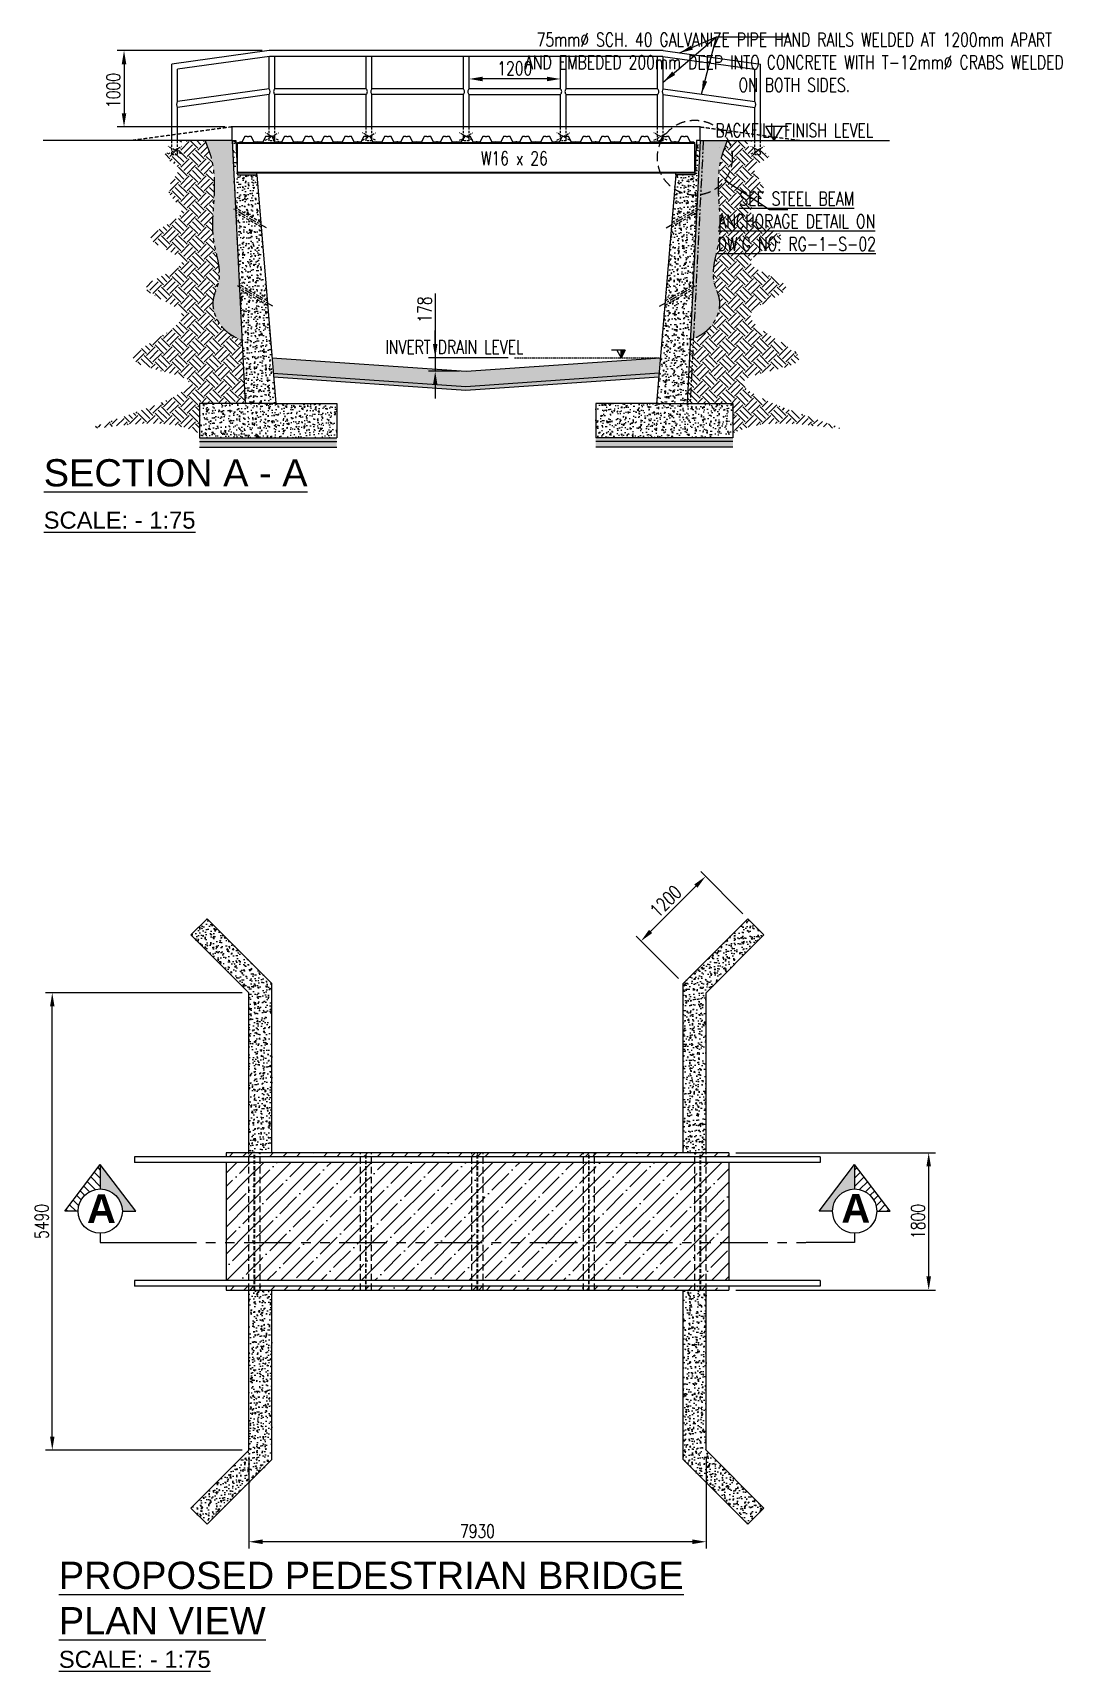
# Model space of a CAD drawing. Header units: millimetres. Extents: x -605628 to 223188, y -4937 to 493520.
# Drawn here: x -390558 to -377045, y 407687 to 429185 of the extents above; entities that cross this region are included whole.
import ezdxf

# ---------------------------------------------------------------- set-up
doc = ezdxf.new("R2010")
doc.units = ezdxf.units.MM
doc.header["$LTSCALE"] = 100
doc.header["$MEASUREMENT"] = 0
doc.header["$PDMODE"] = 3
doc.header["$PDSIZE"] = -0.5
for name, pattern in [('CENTER', [2, 1.25, -0.25, 0.25, -0.25]), ('DASHED', [0.75, 0.5, -0.25]), ('DOT', [0.25, 0, -0.25]), ('HIDDEN', [0.375, 0.25, -0.125]), ('PHANTOM', [2.5, 1.25, -0.25, 0.25, -0.25, 0.25, -0.25]), ('PHANTOM2', [1.25, 0.625, -0.125, 0.125, -0.125, 0.125, -0.125])]:
    doc.linetypes.add(name, pattern=pattern)
doc.layers.get('Defpoints').update_dxf_attribs({"color": 1})
for name, color, linetype in [('CFD-3', 3, 'Continuous'), ('Column', 2, 'Continuous'), ('Grid-line', 8, 'CENTER'), ('S-Dim', 1, 'Continuous'), ('S-Hatch', 8, 'Continuous'), ('S-Text', 2, 'Continuous'), ('ST-FOOTING', 4, 'HIDDEN'), ('ST-HATCH', 8, 'Continuous'), ('ST-TEXT', 255, 'Continuous'), ('TITLE', 2, 'Continuous'), ('VENT-PIPE', 8, 'Continuous')]:
    doc.layers.add(name, color=color, linetype=linetype)
doc.styles.add('Roomname', font='sanss___.ttf')
doc.styles.add('SKEL 1_75xp', font='romans.shx', dxfattribs={"width": 0.75, "height": 178.5})
doc.dimstyles.new('1-75', dxfattribs={"dimtxt": 178.5, "dimasz": 178.5, "dimexe": 90, "dimexo": 90, "dimgap": 50, "dimtad": 1, "dimdec": 0, "dimzin": 3, "dimdsep": 46, "dimtxsty": 'SKEL 1_75xp', "dimcen": 0.0625, "dimclrd": 1, "dimclre": 1, "dimclrt": 2, "dimaunit": 1, "dimadec": 0, "dimazin": 0, "dimtfac": 1, "dimtdec": 0, "dimtofl": 0, "dimtmove": 0, "dimatfit": 3, "dimfxl": 50, "dimtolj": 1, "dimtzin": 0, "dimarcsym": 0})
pattern_1 = [(50, (-21873.97, 0), (143.452037, -12.550427), [15, -165]), (355, (-21873.97, 0), (-27.750267, 150.438427), [12, -132]), (100.451444, (-21862.01, -1.05), (115.70177, 137.887998), [12.74804, -140.228422]), (46.1842, (-21873.97, 40), (213.448266, -33.103856), [22.5, -247.5]), (96.635635, (-21856.18, 37.24), (186.93239, 194.82372), [19.12207, -210.34275]), (351.184164, (-21873.97, 40), (186.93239, 194.82372), [18, -198]), (21, (-21853.97, 30), (119.38141, -80.523778), [15, -165]), (326, (-21853.97, 30), (48.663066, 145.03001), [12, -132]), (71.451445, (-21844.02, 23.29), (168.044475, 64.50623), [12.748038, -140.228422]), (37.5, (-21873.966, 0), (2.431971, 66.578771), [0, -130.4, 0, -134, 0, -132.5]), (7.5, (-21873.966, 0), (52.6139075, 78.882342), [0, -76.4, 0, -127.4, 0, -50.5]), (327.5, (-21918.566, 0), (106.764487, -4.5109743), [0, -50, 0, -156, 0, -207]), (317.5, (-21938.57, 0), (116.637234, 20.020996), [0, -65, 0, -103.6, 0, -147])]
pattern_2 = [(45, (-21873.97, 15279), (-176.7767, 176.7767), []), (45, (-21697.2, 15279), (-176.7767, 176.7767), [312.5, -62.5, 0, -62.5])]
pattern_3 = [(45, (-21873.966, 0), (-53.033009, 53.033009), []), (45, (-21820.93, 0), (-53.033009, 53.033009), [93.75, -18.75, 0, -18.75])]
pattern_4 = [(45, (-21873.97, 0), (-176.7767, 176.7767), []), (45, (-21697.2, 0), (-176.7767, 176.7767), [312.5, -62.5, 0, -62.5])]
pattern_5 = [(45, (-41669.96, 4590.66), (1e-14, 224.506403), [158.75, -158.75]), (45, (-41712.06, 4632.75), (1e-14, 224.506403), [158.75, -158.75]), (45, (-41754.15, 4674.85), (1e-14, 224.506403), [158.75, -158.75]), (135, (-41754.15, 4702.91), (-224.506403, 4e-14), [158.75, -158.75]), (135, (-41712.06, 4745), (-224.506403, 4e-14), [158.75, -158.75]), (135, (-41669.96, 4787.1), (-224.506403, 4e-14), [158.75, -158.75])]
pattern_6 = [(228.0127875, (-41541.948, 4768.46), (-1422.4, -1600.2), [23.9205, -2368.133855]), (184.9697407, (-41557.95, 4750.6794), (2133.6, 177.8), [41.04833, -4063.78342]), (132.510447, (-41598.844, 4747.123), (1778, -1955.8), [28.943706, -2865.430596]), (267.273689, (-41668.186, 4702.673), (177.8, 3556), [37.380316, -3700.65062]), (292.8336542, (-41669.964, 4665.335), (-889, 2133.6), [36.65436, -3628.78654]), (357.273689, (-41655.74, 4631.553), (-3556, 177.8), [37.380316, -3700.65062]), (37.6942405, (-41618.402, 4629.7754), (-2311.4, -1778), [49.433556, -4893.91807]), (72.2553284, (-41579.286, 4660.0014), (1244.6, 3911.6), [46.670366, -4620.36796]), (121.4295656, (-41565.062, 4704.451), (-1422.4, 2311.4), [37.50691, -3713.1882]), (175.2363583, (-41584.62, 4736.455), (1955.8, -177.8), [42.81993, -2098.175587]), (222.3974378, (-41627.292, 4740.0114), (-2133.6, -1955.8), [55.375454, -5482.174076]), (138.814075, (-41492.164, 4700.895), (-1244.6, 1066.8), [18.90032, -1871.13961]), (171.4692344, (-41506.388, 4713.341), (2311.4, -355.6), [35.95774, -3559.82473]), (225, (-41541.95, 4718.68), (-2e-14, -177.8), [25.144654, -226.30252]), (203.1985905, (-41554.394, 4740.011), (889, 355.6), [13.54089, -1340.543566]), (291.8014095, (-41566.84, 4734.677), (-177.8, 533.4), [19.149593, -938.33271]), (30.9637565, (-41559.728, 4716.897), (533.4, 355.6), [31.102376, -1005.64087]), (161.565051, (-41533.06, 4732.9), (355.6, -177.8), [22.4901, -539.76287]), (16.3895403, (-41669.964, 4734.677), (1778, 533.4), [31.50616, -3119.117867]), (70.346176, (-41639.738, 4743.567), (-711.2, -1955.8), [26.431926, -2616.7551]), (293.1985905, (-41533.058, 4768.46), (-355.6, 889), [27.081607, -1327.00285]), (343.6104597, (-41522.39, 4743.567), (-1778, 533.4), [31.50616, -3119.117867]), (339.4439548, (-41669.964, 4624.441), (-889, 355.6), [30.382464, -1488.7414]), (294.7751406, (-41641.516, 4613.773), (-889, 1955.8), [25.45705, -2520.251537]), (66.8014095, (-41531.28, 4590.66), (355.6, 889), [27.081607, -1327.00285]), (17.3540246, (-41520.612, 4615.551), (-2311.4, -711.2), [29.80479, -2950.66632]), (69.4439548, (-41618.402, 4590.66), (-355.6, -889), [15.19123, -1503.932634]), (101.3099325, (-41541.948, 4590.66), (-177.8, 711.2), [9.06602, -897.53965]), (165.9637565, (-41543.726, 4599.55), (533.4, -177.8), [36.65436, -696.43382]), (186.009006, (-41579.286, 4608.439), (1778, 177.8), [33.96869, -3362.89554]), (303.690068, (-41559.73, 4700.895), (-177.8, 355.6), [25.64267, -615.424345]), (353.1572266, (-41545.504, 4679.5594), (3022.6, -355.6), [44.768973, -4432.120635]), (60.945396, (-41501.054, 4674.225), (-711.2, -1244.6), [18.305577, -1812.25746]), (90, (-41492.16, 4690.23), (-177.8, 177.8), [10.668, -167.132]), (120.2564372, (-41582.842, 4613.773), (711.2, -1244.6), [24.70069, -2445.375854]), (48.0127875, (-41595.288, 4635.11), (1422.4, 1600.2), [47.841, -2344.213354]), (0, (-41563.28, 4670.67), (177.8, 177.8), [46.228, -131.572]), (325.3048465, (-41517.056, 4670.669), (1778, -1244.6), [28.11267, -2783.15217]), (254.054604, (-41493.942, 4654.667), (-177.8, -711.2), [25.888036, -1268.5155]), (207.6459754, (-41501.054, 4629.7754), (-3378.2, -1778), [42.150157, -4172.87251]), (175.4260787, (-41538.392, 4610.2174), (-2311.4, 177.8), [44.59206, -4414.60925])]
pattern_7 = [(50, (-41669.96, 6719.1), (143.452037, -12.550427), [15, -165]), (355, (-41669.96, 6719.1), (-27.750267, 150.438427), [12, -132]), (100.451444, (-41658.01, 6718.06), (115.70177, 137.887998), [12.74804, -140.228422]), (46.1842, (-41669.96, 6759.1), (213.448266, -33.103856), [22.5, -247.5]), (96.635635, (-41652.18, 6756.34), (186.93239, 194.82372), [19.12207, -210.34275]), (351.184164, (-41669.96, 6759.1), (186.93239, 194.82372), [18, -198]), (21, (-41649.96, 6749.1), (119.38141, -80.523778), [15, -165]), (326, (-41649.96, 6749.1), (48.663066, 145.03001), [12, -132]), (71.451445, (-41640.02, 6742.39), (168.044475, 64.50623), [12.748038, -140.228422]), (37.5, (-41669.964, 6719.103), (2.431971, 66.578771), [0, -130.4, 0, -134, 0, -132.5]), (7.5, (-41669.964, 6719.1), (52.6139075, 78.882342), [0, -76.4, 0, -127.4, 0, -50.5]), (327.5, (-41714.564, 6719.1), (106.764487, -4.5109743), [0, -50, 0, -156, 0, -207]), (317.5, (-41734.56, 6719.1), (116.637234, 20.020996), [0, -65, 0, -103.6, 0, -147])]
pattern_8 = [(37.5, (-41669.964, 4590.66), (-0.6299336, 19.2682377), [0, -15.2, 0, -17, 0, -16.25]), (7.5, (-41669.964, 4590.66), (17.697767, 28.2214607), [0, -8.2, 0, -13.7, 0, -5.25]), (327.5, (-41682.264, 4590.66), (31.1414186, 0.05659054), [0, -5, 0, -18, 0, -23.5]), (317.5, (-41682.264, 4590.66), (30.061266, 8.7767556), [0, -2.5, 0, -11.8, 0, -13.5])]
pattern_9 = [(228.0127875, (-41583.564, 4710.659), (-960, -1080), [16.14432, -1598.290566]), (184.9697407, (-41594.364, 4698.6594), (1440, 120), [27.70416, -2742.710971]), (132.5104471, (-41621.964, 4696.2594), (1200, -1320), [19.53456, -1933.923912]), (267.273689, (-41668.764, 4666.2594), (120, 2400), [25.22856, -2497.626965]), (292.8336542, (-41669.964, 4641.0594), (-600, 1440), [24.7386, -2449.124775]), (357.273689, (-41660.364, 4618.2594), (-2400, 120), [25.22856, -2497.626965]), (37.6942405, (-41635.164, 4617.0594), (-1560, -1200), [33.36348, -3302.981826]), (72.2553284, (-41608.764, 4637.4594), (840, 2640), [31.49856, -3118.35858]), (121.4295656, (-41599.164, 4667.4594), (-960, 1560), [25.314, -2506.088773]), (175.2363583, (-41612.364, 4689.059), (1320, -120), [28.89984, -1416.09151]), (222.3974378, (-41641.164, 4691.4594), (-1440, -1320), [37.37376, -3700.005]), (138.8140748, (-41549.964, 4665.059), (-840, 720), [12.75612, -1262.861378]), (171.4692344, (-41559.564, 4673.4594), (1560, -240), [24.26844, -2402.58137]), (225, (-41583.56, 4677.06), (-1e-14, -120), [16.97052, -152.735107]), (203.1985905, (-41591.964, 4691.46), (600, 240), [9.13896, -904.753813]), (291.8014095, (-41600.364, 4687.86), (-120, 360), [12.92436, -633.295417]), (30.9637565, (-41595.564, 4675.86), (360, 240), [20.99148, -678.722747]), (161.565051, (-41577.564, 4686.66), (240, -120), [15.17892, -364.2944]), (16.3895403, (-41669.964, 4687.8594), (1200, 360), [21.264, -2105.141418]), (70.346176, (-41649.564, 4693.8594), (-480, -1320), [17.83932, -1766.08893]), (293.1985905, (-41577.564, 4710.66), (-240, 600), [18.2778, -895.614973]), (343.6104597, (-41570.364, 4693.8594), (-1200, 360), [21.264, -2105.141418]), (339.4439548, (-41669.964, 4613.46), (-600, 240), [20.5056, -1004.77485]), (294.7751406, (-41650.764, 4606.259), (-600, 1320), [17.18136, -1700.957168]), (66.8014095, (-41576.364, 4590.66), (240, 600), [18.2778, -895.614973]), (17.3540246, (-41569.164, 4607.4594), (-1560, -480), [20.11572, -1991.450834]), (69.4439548, (-41635.164, 4590.66), (-240, -600), [10.2528, -1015.02765]), (101.3099325, (-41583.564, 4590.66), (-120, 480), [6.1188, -605.763542]), (165.9637565, (-41584.764, 4596.66), (360, -120), [24.7386, -470.034075]), (186.009006, (-41608.764, 4602.6594), (1200, 120), [22.926, -2269.67078]), (303.6900675, (-41595.564, 4665.06), (-120, 240), [17.30664, -415.359513]), (353.1572266, (-41585.964, 4650.6594), (2040, -240), [30.21528, -2991.307515]), (60.945396, (-41555.964, 4647.059), (-480, -840), [12.35472, -1223.120897]), (90, (-41549.96, 4657.86), (-120, 120), [7.2, -112.8]), (120.2564372, (-41611.164, 4606.259), (480, -840), [16.67088, -1650.4224]), (48.0127875, (-41619.564, 4620.659), (960, 1080), [32.28864, -1582.146246]), (0, (-41597.96, 4644.66), (120, 120), [31.2, -88.8]), (325.3048465, (-41566.764, 4644.6594), (1200, -840), [18.97368, -1878.392916]), (254.054604, (-41551.164, 4633.86), (-120, -480), [17.47224, -856.140947]), (207.6459754, (-41555.964, 4617.0594), (-2280, -1200), [28.4478, -2816.336902]), (175.4260787, (-41581.164, 4603.8594), (-1560, 120), [30.09588, -2979.48881])]

msp = doc.modelspace()

# ---------------------------------------------------------------- texts
at = {"layer": 'S-Dim', "color": 2, "char_height": 178.5, "attachment_point": 5, "style": 'SKEL 1_75xp'}
for s, insert in [('\\A1;{\\C7;75mm∅ SCH. 40 GALVANIZE PIPE HAND RAILS WELDED AT 1200mm APART\\PAND EMBEDED 200mm DEEP INTO CONCRETE WITH T-12mm∅ CRABS WELDED\\PON BOTH SIDES.}', (-380562.1, 428798.4)), ('\\A1;{\\C7;BACKFILL FINISH LEVEL}', (-380562.1, 427906.4)), ("{\\L\\C7;SEE STEEL BEAM\\PANCHORAGE DETAIL ON\\PDW'G NO: RG-1-S-02}", (-380529.8, 426711.2))]:
    msp.add_mtext(s, dxfattribs=dict(at, insert=insert))
at = {"layer": 'S-Dim', "color": 5, "char_height": 178.5, "attachment_point": 5, "style": 'SKEL 1_75xp'}
for s, insert in [('\\A1;W16 x 26', (-384236.3, 427537.6)), ('INVERT DRAIN LEVEL', (-385024.1, 425063.8))]:
    msp.add_mtext(s, dxfattribs=dict(at, insert=insert))
at = {"layer": 'ST-TEXT', "color": 5, "char_height": 375, "width": 7263.092, "attachment_point": 7, "style": 'Roomname'}
for insert in [(-389845.6, 413570.4), (-379943.8, 413573.7)]:
    msp.add_mtext('\\A1;{\\fSansSerif|b1|i0|c2|p2;A}', dxfattribs=dict(at, insert=insert))
at = {"layer": 'TITLE', "attachment_point": 1, "style": 'Roomname'}
for s, insert, char_height, width in [('{\\L\\C7;SECTION A - A}', (-390414.3, 423590.4), 357, 15189.483), ('{\\L\\C7;SCALE: - 1:75}', (-390414.3, 422901.9), 223.125, 12491.798), ('{\\LPROPOSED PEDESTRIAN BRIDGE\\PPLAN VIEW}', (-390215.7, 409123.9), 357, 15189.483), ('{\\LSCALE: - 1:75}', (-390215.7, 407954.9), 223.125, 12491.798)]:
    msp.add_mtext(s, dxfattribs=dict(at, insert=insert, char_height=char_height, width=width))

# ---------------------------------------------------------------- blocks, each defined once
blk = doc.blocks.new('*D70')
at = {"layer": 'Defpoints', "color": 0, "transparency": 16777216}
for p in [(-387721, 410589), (-381721, 410589), (-387721, 409386)]:
    blk.add_point(p, dxfattribs=at)
at = {"layer": 'S-Dim', "color": 1, "lineweight": -2, "transparency": 16777216}
for p, q in [((-387721, 410499), (-387721, 409296)), ((-381721, 410499), (-381721, 409296)), ((-381899, 409386), (-387542, 409386))]:
    blk.add_line(p, q, dxfattribs=at)
at = {"layer": 'S-Dim', "color": 1, "transparency": 16777216}
for points in [[(-387542, 409416), (-387542, 409356), (-387721, 409386)], [(-381899, 409416), (-381899, 409356), (-381721, 409386)]]:
    blk.add_solid(points, dxfattribs=at)
at = {"layer": 'S-Dim', "color": 2, "transparency": 16777216, "insert": (-384721, 409525), "char_height": 178.5, "attachment_point": 5, "style": 'SKEL 1_75xp'}
blk.add_mtext('\\A1;7930', dxfattribs=at)
blk = doc.blocks.new('*D71')
at = {"layer": 'Defpoints', "color": 0, "transparency": 16777216}
for p in [(-390302, 416589), (-387721, 416589), (-387721, 410589)]:
    blk.add_point(p, dxfattribs=at)
at = {"layer": 'S-Dim', "color": 1, "lineweight": -2, "transparency": 16777216}
for p, q in [((-387811, 416589), (-390392, 416589)), ((-390302, 410767), (-390302, 416410)), ((-387811, 410589), (-390392, 410589))]:
    blk.add_line(p, q, dxfattribs=at)
at = {"layer": 'S-Dim', "color": 1, "transparency": 16777216}
for points in [[(-390331, 416410), (-390272, 416410), (-390302, 416589)], [(-390331, 410767), (-390272, 410767), (-390302, 410589)]]:
    blk.add_solid(points, dxfattribs=at)
at = {"layer": 'S-Dim', "color": 2, "transparency": 16777216, "insert": (-390441, 413589), "char_height": 178.5, "attachment_point": 5, "rotation": 90, "style": 'SKEL 1_75xp'}
blk.add_mtext('\\A1;5490', dxfattribs=at)
blk = doc.blocks.new('*D72')
at = {"layer": 'Defpoints', "color": 0, "transparency": 16777216}
for p in [(-381172, 417561), (-382575, 417267), (-382021, 416713)]:
    blk.add_point(p, dxfattribs=at)
at = {"layer": 'S-Dim', "color": 1, "lineweight": -2, "transparency": 16777216}
for p, q in [((-381236, 417625), (-381790, 418179)), ((-381853, 417990), (-382449, 417393)), ((-382084, 416777), (-382639, 417331))]:
    blk.add_line(p, q, dxfattribs=at)
at = {"layer": 'S-Dim', "color": 1, "transparency": 16777216}
for points in [[(-381874, 418011), (-381832, 417969), (-381727, 418116)], [(-382470, 417414), (-382428, 417372), (-382575, 417267)]]:
    blk.add_solid(points, dxfattribs=at)
at = {"layer": 'S-Dim', "color": 2, "transparency": 16777216, "insert": (-382249, 417790), "char_height": 178.5, "attachment_point": 5, "rotation": 45, "style": 'SKEL 1_75xp'}
blk.add_mtext('\\A1;1200', dxfattribs=at)
blk = doc.blocks.new('*D73')
at = {"layer": 'Defpoints', "color": 0, "transparency": 16777216}
for p in [(-381421, 414489), (-378798, 414489), (-381421, 412689)]:
    blk.add_point(p, dxfattribs=at)
at = {"layer": 'S-Dim', "color": 1, "lineweight": -2, "transparency": 16777216}
for p, q in [((-381331, 414489), (-378708, 414489)), ((-378798, 412867), (-378798, 414310)), ((-381331, 412689), (-378708, 412689))]:
    blk.add_line(p, q, dxfattribs=at)
at = {"layer": 'S-Dim', "color": 1, "transparency": 16777216}
for points in [[(-378828, 414310), (-378768, 414310), (-378798, 414489)], [(-378828, 412867), (-378768, 412867), (-378798, 412689)]]:
    blk.add_solid(points, dxfattribs=at)
at = {"layer": 'S-Dim', "color": 2, "transparency": 16777216, "insert": (-378937, 413589), "char_height": 178.5, "attachment_point": 5, "rotation": 90, "style": 'SKEL 1_75xp'}
blk.add_mtext('\\A1;1800', dxfattribs=at)
blk = doc.blocks.new('CFD')
at = {"layer": 'Column'}
for p, q in [((0, 0), (0.2, -0.3)), ((2.2, -0.3), (4, 3.2)), ((4, 3.2), (5.5, 3.2)), ((5.5, 3.2), (5.6, 3)), ((5.6, 3), (6.4, 3)), ((6.4, 3), (6.5, 3.2)), ((6.5, 3.2), (8, 3.2)), ((8, 3.2), (9.8, -0.3)), ((13.8, -0.3), (15.5, 3.2)), ((15.5, 3.2), (17, 3.2)), ((17, 3.2), (17.1, 3)), ((17.1, 3), (17.9, 3)), ((17.9, 3), (18, 3.2)), ((18, 3.2), (19.5, 3.2)), ((19.5, 3.2), (21.3, -0.3)), ((23.7, -0.3), (24.3, 0)), ((24.3, 0), (24.5, -0.3)), ((0.2, -0.3), (2.2, -0.3)), ((9.8, -0.3), (11.3, -0.3)), ((11.3, -0.3), (11.4, 0)), ((11.4, 0), (12.1, 0)), ((12.1, 0), (12.3, -0.3)), ((12.3, -0.3), (13.8, -0.3)), ((21.3, -0.3), (23.7, -0.3))]:
    blk.add_line(p, q, dxfattribs=at)
blk = doc.blocks.new('*D76')
at = {"layer": 'Defpoints', "color": 0, "transparency": 16777216}
for p in [(-384226, 424922), (-385275, 424744), (-384868, 424744)]:
    blk.add_point(p, dxfattribs=at)
at = {"layer": 'S-Dim', "color": 1, "lineweight": -2, "transparency": 16777216}
for p, q in [((-385275, 425766), (-385275, 424922)), ((-385275, 425100), (-385275, 425279)), ((-384316, 424922), (-385365, 424922)), ((-385275, 424922), (-385275, 424744)), ((-384958, 424744), (-385365, 424744)), ((-385275, 424565), (-385275, 424387))]:
    blk.add_line(p, q, dxfattribs=at)
at = {"layer": 'S-Dim', "color": 1, "transparency": 16777216}
for points in [[(-385305, 425100), (-385246, 425100), (-385275, 424922)], [(-385305, 424565), (-385246, 424565), (-385275, 424744)]]:
    blk.add_solid(points, dxfattribs=at)
at = {"layer": 'S-Dim', "color": 5, "transparency": 16777216, "insert": (-385415, 425553), "char_height": 178.5, "attachment_point": 5, "rotation": 90, "style": 'SKEL 1_75xp'}
blk.add_mtext('\\A1;178', dxfattribs=at)
blk = doc.blocks.new('*D74')
at = {"layer": 'Defpoints', "color": 0, "transparency": 16777216}
for p in [(-384831, 428579), (-384831, 428515), (-383631, 428515)]:
    blk.add_point(p, dxfattribs=at)
at = {"layer": 'S-Dim', "color": 1, "lineweight": -2, "transparency": 16777216}
for p, q in [((-384831, 428605), (-384831, 428669)), ((-383810, 428579), (-384653, 428579)), ((-383631, 428605), (-383631, 428669))]:
    blk.add_line(p, q, dxfattribs=at)
at = {"layer": 'S-Dim', "color": 1, "transparency": 16777216}
for points in [[(-384653, 428609), (-384653, 428549), (-384831, 428579)], [(-383810, 428609), (-383810, 428549), (-383631, 428579)]]:
    blk.add_solid(points, dxfattribs=at)
at = {"layer": 'S-Dim', "color": 5, "transparency": 16777216, "insert": (-384231, 428718), "char_height": 178.5, "attachment_point": 5, "style": 'SKEL 1_75xp'}
blk.add_mtext('\\A1;1200', dxfattribs=at)
blk = doc.blocks.new('*D75')
at = {"layer": 'Defpoints', "color": 0, "transparency": 16777216}
for p in [(-387456, 428951), (-389360, 427951), (-387941, 427951)]:
    blk.add_point(p, dxfattribs=at)
at = {"layer": 'S-Dim', "color": 1, "lineweight": -2, "transparency": 16777216}
for p, q in [((-387546, 428951), (-389450, 428951)), ((-389360, 428772), (-389360, 428129)), ((-388031, 427951), (-389450, 427951))]:
    blk.add_line(p, q, dxfattribs=at)
at = {"layer": 'S-Dim', "color": 1, "transparency": 16777216}
for points in [[(-389390, 428772), (-389330, 428772), (-389360, 428951)], [(-389390, 428129), (-389330, 428129), (-389360, 427951)]]:
    blk.add_solid(points, dxfattribs=at)
at = {"layer": 'S-Dim', "color": 5, "transparency": 16777216, "insert": (-389648, 428428), "char_height": 178.5, "attachment_point": 5, "rotation": 90, "style": 'SKEL 1_75xp'}
blk.add_mtext('\\A1;{\\C5;\\P}1000', dxfattribs=at)

# ---------------------------------------------------------------- dimensions: what is measured, and where the dimension line sits
at = {"layer": 'S-Dim'}
for base, p1, p2, angle, text, override, picture, middle in [((-389360, 427950.5), (-387456.2, 428950.5), (-387941.2, 427950.5), 270, '{\\C5;\\P}<>', {"dimclrt": 5, "dimtmove": 1}, '*D75', (-389360, 428428)), ((-390301.6, 416588.6), (-387720.7, 410588.6), (-387720.7, 416588.6), 90, '5490', {"dimtmove": 1}, '*D71', (-390301.6, 413588.6)), ((-387720.7, 409386.2), (-381720.7, 410588.6), (-387720.7, 410588.6), 180, '7930', {"dimtmove": 1}, '*D70', (-384720.7, 409386.2))]:
    dim = msp.add_linear_dim(base=base, p1=p1, p2=p2, angle=angle, text=text, dimstyle='1-75', override=override, dxfattribs=at)
    dim.commit()
    dim.dimension.update_dxf_attribs({"geometry": picture, "text_midpoint": middle, "dimtype": 160})
at = {"layer": 'S-Dim', "color": 5}
dim = msp.add_linear_dim(base=(-384831.2, 428579), p1=(-383631.2, 428514.7), p2=(-384831.2, 428514.7), angle=180, dimstyle='1-75', override={"dimclrt": 5, "dimtmove": 1}, dxfattribs=at)
dim.commit()
dim.dimension.update_dxf_attribs({"geometry": '*D74', "text_midpoint": (-384231.2, 428579), "dimtype": 160})
at = {"layer": 'S-Dim'}
for base, p1, p2, angle, override, picture, middle in [((-385275.4, 424743.8), (-384226.4, 424921.6), (-384868.2, 424743.8), 270, {"dimclrt": 5, "dimtmove": 1}, '*D76', (-385338.1, 425553.2)), ((-378798.2, 414488.6), (-381420.7, 412688.6), (-381420.7, 414488.6), 90, {"dimtmove": 1}, '*D73', (-378798.2, 413588.6))]:
    dim = msp.add_linear_dim(base=base, p1=p1, p2=p2, angle=angle, dimstyle='1-75', override=override, dxfattribs=at)
    dim.commit()
    dim.dimension.update_dxf_attribs({"geometry": picture, "text_midpoint": middle, "dimtype": 160})
dim = msp.add_aligned_dim(p1=(-381172.2, 417561.4), p2=(-382020.7, 416712.9), distance=-784, dimstyle='1-75', override={"dimtmove": 1}, dxfattribs=at)
dim.commit()
dim.dimension.update_dxf_attribs({"geometry": '*D72', "text_midpoint": (-382249.3, 417790)})

# ---------------------------------------------------------------- hatches: boundary and pattern name
h = msp.add_hatch()
h.set_pattern_fill('AR-CONC', color=8, scale=20, style=0)
h.set_pattern_definition(pattern_7)
h.paths.add_polyline_path([(-387618.7, 427321.6), (-387868.7, 427321.6), (-387891.2, 427771.6), (-387941.2, 427771.6), (-387897, 426887.3), (-387566.6, 426696.5)])
h = msp.add_hatch()
h.set_pattern_fill('AR-CONC', color=8, scale=20, style=0)
h.set_pattern_definition(pattern_7)
h.paths.add_polyline_path([(-381796.2, 427771.6), (-381846.2, 427771.6), (-381868.7, 427321.6), (-382118.7, 427321.6), (-382170.8, 426696.5), (-381840.4, 426887.3)])
h = msp.add_hatch()
h.set_pattern_fill('AR-CONC', color=8, scale=20, style=0)
h.set_pattern_definition(pattern_7)
h.paths.add_polyline_path([(-387561.5, 426635.9), (-387894, 426827.8), (-387846.5, 425879.1), (-387480.9, 425668)])
h = msp.add_hatch()
h.set_pattern_fill('AR-CONC', color=8, scale=20, style=0)
h.set_pattern_definition(pattern_7)
h.paths.add_polyline_path([(-381843.4, 426827.8), (-382175.8, 426635.9), (-382256.5, 425668), (-381890.8, 425879.1)])
h = msp.add_hatch()
h.set_pattern_fill('AR-CONC', color=8, scale=20, style=0)
h.set_pattern_definition(pattern_7)
h.paths.add_polyline_path([(-387475.8, 425607.3), (-387843.6, 425819.6), (-387768.7, 424321.6), (-387368.7, 424321.6)])
h = msp.add_hatch()
h.set_pattern_fill('AR-CONC', color=8, scale=20, style=0)
h.set_pattern_definition(pattern_7)
h.paths.add_polyline_path([(-381893.8, 425819.6), (-382261.5, 425607.3), (-382368.7, 424321.6), (-381968.7, 424321.6)])
h = msp.add_hatch()
h.set_pattern_fill('AR-CONC', color=8, scale=20, style=0)
h.set_pattern_definition(pattern_7)
h.paths.add_polyline_path([(-382318.7, 424921.6), (-384868.2, 424743.8), (-387418.7, 424921.6), (-387401.9, 424720.4), (-384870.9, 424544), (-382335.4, 424721.3)])
h = msp.add_hatch()
h.set_pattern_fill('AR-CONC', color=8, scale=20, style=0)
h.set_pattern_definition(pattern_7)
h.paths.add_polyline_path([(-386568.7, 424321.6), (-387368.7, 424321.6), (-387768.7, 424321.6), (-388368.7, 424321.6), (-388368.7, 423871.6), (-386568.7, 423871.6)])
h = msp.add_hatch()
h.set_pattern_fill('AR-CONC', color=8, scale=20, style=0)
h.set_pattern_definition(pattern_7)
h.paths.add_polyline_path([(-381368.7, 424321.6), (-381968.7, 424321.6), (-382368.7, 424321.6), (-383168.7, 424321.6), (-383168.7, 423871.6), (-381368.7, 423871.6)])
h = msp.add_hatch()
h.set_pattern_fill('AR-CONC', color=8, scale=20, style=0)
h.set_pattern_definition(pattern_1)
h.paths.add_polyline_path([(-387420.7, 416712.9), (-388269.2, 417561.4), (-388481.4, 417349.3), (-387720.7, 416588.6), (-387720.7, 414488.6), (-387420.7, 414488.6)])
h = msp.add_hatch()
h.set_pattern_fill('AR-CONC', color=8, scale=20, style=0)
h.set_pattern_definition(pattern_1)
h.paths.add_polyline_path([(-381720.7, 416588.6), (-380960, 417349.3), (-381172.2, 417561.4), (-382020.7, 416712.9), (-382020.7, 414488.6), (-381720.7, 414488.6)])
h = msp.add_hatch()
h.set_pattern_fill('ANSI35', color=8, scale=1000, style=0)
h.set_pattern_definition(pattern_2)
h.paths.add_polyline_path([(-387720.7, 414488.6), (-388020.7, 414488.6), (-388020.7, 414438.6), (-387720.7, 414438.6)])
h = msp.add_hatch()
h.set_pattern_fill('ANSI35', color=8, scale=1000, style=0)
h.set_pattern_definition(pattern_4)
h.paths.add_polyline_path([(-387650.7, 414488.6), (-387720.7, 414488.6), (-387720.7, 414438.6), (-387650.7, 414438.6)])
h = msp.add_hatch()
h.set_pattern_fill('ANSI35', color=8, scale=300, style=0)
h.set_pattern_definition(pattern_3)
h.paths.add_polyline_path([(-387644.6, 414488.6), (-387650.7, 414488.6), (-387650.7, 414438.6), (-387644.6, 414438.6)])
h = msp.add_hatch()
h.set_pattern_fill('ANSI35', color=8, scale=1000, style=0)
h.set_pattern_definition(pattern_2)
h.paths.add_polyline_path([(-387574.7, 414488.6), (-387644.6, 414488.6), (-387644.6, 414438.6), (-387574.7, 414438.6)])
h = msp.add_hatch()
h.set_pattern_fill('ANSI35', color=8, scale=1000, style=0)
h.set_pattern_definition(pattern_2)
h.paths.add_polyline_path([(-386257.2, 414488.6), (-387574.7, 414488.6), (-387574.7, 414438.6), (-386257.2, 414438.6)])
h = msp.add_hatch()
h.set_pattern_fill('ANSI35', color=8, scale=1000, style=0)
h.set_pattern_definition(pattern_2)
h.paths.add_polyline_path([(-386187.2, 414488.6), (-386257.2, 414488.6), (-386257.2, 414438.6), (-386187.2, 414438.6)])
h = msp.add_hatch()
h.set_pattern_fill('ANSI35', color=8, scale=1000, style=0)
h.set_pattern_definition(pattern_2)
h.paths.add_polyline_path([(-386181.1, 414488.6), (-386187.2, 414488.6), (-386187.2, 414438.6), (-386181.1, 414438.6)])
h = msp.add_hatch()
h.set_pattern_fill('ANSI35', color=8, scale=1000, style=0)
h.set_pattern_definition(pattern_2)
h.paths.add_polyline_path([(-386111.2, 414488.6), (-386181.1, 414488.6), (-386181.1, 414438.6), (-386111.2, 414438.6)])
h = msp.add_hatch()
h.set_pattern_fill('ANSI35', color=8, scale=1000, style=0)
h.set_pattern_definition(pattern_2)
h.paths.add_polyline_path([(-384793.7, 414488.6), (-386111.2, 414488.6), (-386111.2, 414438.6), (-384793.7, 414438.6)])
h = msp.add_hatch()
h.set_pattern_fill('ANSI35', color=8, scale=1000, style=0)
h.set_pattern_definition(pattern_2)
h.paths.add_polyline_path([(-384723.8, 414488.6), (-384793.7, 414488.6), (-384793.7, 414438.6), (-384723.8, 414438.6)])
h = msp.add_hatch()
h.set_pattern_fill('ANSI35', color=8, scale=200, style=0)
h.set_pattern_definition([(45, (-21873.966, 0), (-35.355339, 35.355339), []), (45, (-21838.61, 0), (-35.355339, 35.355339), [62.5, -12.5, 0, -12.5])])
h.paths.add_polyline_path([(-384717.7, 414488.6), (-384723.8, 414488.6), (-384723.8, 414438.6), (-384717.7, 414438.6)])
h = msp.add_hatch()
h.set_pattern_fill('ANSI35', color=8, scale=1000, style=0)
h.set_pattern_definition(pattern_4)
h.paths.add_polyline_path([(-384647.7, 414488.6), (-384717.7, 414488.6), (-384717.7, 414438.6), (-384647.7, 414438.6)])
h = msp.add_hatch()
h.set_pattern_fill('ANSI35', color=8, scale=1000, style=0)
h.set_pattern_definition(pattern_2)
h.paths.add_polyline_path([(-383330.2, 414488.6), (-384647.7, 414488.6), (-384647.7, 414438.6), (-383330.2, 414438.6)])
h = msp.add_hatch()
h.set_pattern_fill('ANSI35', color=8, scale=1000, style=0)
h.set_pattern_definition(pattern_4)
h.paths.add_polyline_path([(-383260.3, 414488.6), (-383330.2, 414488.6), (-383330.2, 414438.6), (-383260.3, 414438.6)])
h = msp.add_hatch()
h.set_pattern_fill('ANSI35', color=8, scale=300, style=0)
h.set_pattern_definition(pattern_3)
h.paths.add_polyline_path([(-383254.2, 414488.6), (-383260.3, 414488.6), (-383260.3, 414438.6), (-383254.2, 414438.6)])
h = msp.add_hatch()
h.set_pattern_fill('ANSI35', color=8, scale=1000, style=0)
h.set_pattern_definition(pattern_2)
h.paths.add_polyline_path([(-383184.2, 414488.6), (-383254.2, 414488.6), (-383254.2, 414438.6), (-383184.2, 414438.6)])
h = msp.add_hatch()
h.set_pattern_fill('ANSI35', color=8, scale=1000, style=0)
h.set_pattern_definition(pattern_2)
h.paths.add_polyline_path([(-381866.8, 414488.6), (-383184.2, 414488.6), (-383184.2, 414438.6), (-381866.8, 414438.6)])
h = msp.add_hatch()
h.set_pattern_fill('ANSI35', color=8, scale=500, style=0)
h.set_pattern_definition([(45, (-21873.97, 0), (-88.388348, 88.388348), []), (45, (-21785.58, 0), (-88.388348, 88.388348), [156.25, -31.25, 0, -31.25])])
h.paths.add_polyline_path([(-381796.8, 414488.6), (-381866.8, 414488.6), (-381866.8, 414438.6), (-381796.8, 414438.6)])
h = msp.add_hatch()
h.set_pattern_fill('ANSI35', color=8, scale=1000, style=0)
h.set_pattern_definition(pattern_2)
h.paths.add_polyline_path([(-381790.7, 414488.6), (-381796.8, 414488.6), (-381796.8, 414438.6), (-381790.7, 414438.6)])
h = msp.add_hatch()
h.set_pattern_fill('ANSI35', color=8, scale=1000, style=0)
h.set_pattern_definition(pattern_2)
h.paths.add_polyline_path([(-381720.7, 414488.6), (-381790.7, 414488.6), (-381790.7, 414438.6), (-381720.7, 414438.6)])
h = msp.add_hatch()
h.set_pattern_fill('ANSI35', color=8, scale=1000, style=0)
h.set_pattern_definition(pattern_2)
h.paths.add_polyline_path([(-381420.7, 414488.6), (-381720.7, 414488.6), (-381720.7, 414438.6), (-381420.7, 414438.6)])
h = msp.add_hatch()
h.set_pattern_fill('ANSI35', color=8, scale=1000, style=0)
h.set_pattern_definition(pattern_2)
h.paths.add_polyline_path([(-387720.7, 414363.6), (-388020.7, 414363.6), (-388020.7, 412813.6), (-387720.7, 412813.6)])
h = msp.add_hatch()
h.set_pattern_fill('ANSI35', color=8, scale=1000, style=0)
h.set_pattern_definition(pattern_2)
h.paths.add_polyline_path([(-387650.7, 414363.6), (-387720.7, 414363.6), (-387720.7, 412813.6), (-387650.7, 412813.6)])
h = msp.add_hatch()
h.set_pattern_fill('ANSI35', color=8, scale=1000, style=0)
h.set_pattern_definition(pattern_2)
h.paths.add_polyline_path([(-387644.6, 414363.6), (-387650.7, 414363.6), (-387650.7, 412813.6), (-387644.6, 412813.6)])
h = msp.add_hatch()
h.set_pattern_fill('ANSI35', color=8, scale=1000, style=0)
h.set_pattern_definition(pattern_2)
h.paths.add_polyline_path([(-387574.7, 414363.6), (-387644.6, 414363.6), (-387644.6, 412813.6), (-387574.7, 412813.6)])
h = msp.add_hatch()
h.set_pattern_fill('ANSI35', color=8, scale=1000, style=0)
h.set_pattern_definition(pattern_2)
h.paths.add_polyline_path([(-386257.2, 414363.6), (-387574.7, 414363.6), (-387574.7, 412813.6), (-386257.2, 412813.6)])
h = msp.add_hatch()
h.set_pattern_fill('ANSI35', color=8, scale=1000, style=0)
h.set_pattern_definition(pattern_2)
h.paths.add_polyline_path([(-386187.2, 414363.6), (-386257.2, 414363.6), (-386257.2, 412813.6), (-386187.2, 412813.6)])
h = msp.add_hatch()
h.set_pattern_fill('ANSI35', color=8, scale=1000, style=0)
h.set_pattern_definition(pattern_2)
h.paths.add_polyline_path([(-386181.1, 414363.6), (-386187.2, 414363.6), (-386187.2, 412813.6), (-386181.1, 412813.6)])
h = msp.add_hatch()
h.set_pattern_fill('ANSI35', color=8, scale=1000, style=0)
h.set_pattern_definition(pattern_2)
h.paths.add_polyline_path([(-386111.2, 414363.6), (-386181.1, 414363.6), (-386181.1, 412813.6), (-386111.2, 412813.6)])
h = msp.add_hatch()
h.set_pattern_fill('ANSI35', color=8, scale=1000, style=0)
h.set_pattern_definition(pattern_2)
h.paths.add_polyline_path([(-384793.7, 414363.6), (-386111.2, 414363.6), (-386111.2, 412813.6), (-384793.7, 412813.6)])
h = msp.add_hatch()
h.set_pattern_fill('ANSI35', color=8, scale=1000, style=0)
h.set_pattern_definition(pattern_2)
h.paths.add_polyline_path([(-384723.8, 414363.6), (-384793.7, 414363.6), (-384793.7, 412813.6), (-384723.8, 412813.6)])
h = msp.add_hatch()
h.set_pattern_fill('ANSI35', color=8, scale=1000, style=0)
h.set_pattern_definition(pattern_2)
h.paths.add_polyline_path([(-384717.7, 414363.6), (-384723.8, 414363.6), (-384723.8, 412813.6), (-384717.7, 412813.6)])
h = msp.add_hatch()
h.set_pattern_fill('ANSI35', color=8, scale=1000, style=0)
h.set_pattern_definition(pattern_2)
h.paths.add_polyline_path([(-384647.7, 414363.6), (-384717.7, 414363.6), (-384717.7, 412813.6), (-384647.7, 412813.6)])
h = msp.add_hatch()
h.set_pattern_fill('ANSI35', color=8, scale=1000, style=0)
h.set_pattern_definition(pattern_2)
h.paths.add_polyline_path([(-383330.2, 414363.6), (-384647.7, 414363.6), (-384647.7, 412813.6), (-383330.2, 412813.6)])
h = msp.add_hatch()
h.set_pattern_fill('ANSI35', color=8, scale=1000, style=0)
h.set_pattern_definition(pattern_2)
h.paths.add_polyline_path([(-383260.3, 414363.6), (-383330.2, 414363.6), (-383330.2, 412813.6), (-383260.3, 412813.6)])
h = msp.add_hatch()
h.set_pattern_fill('ANSI35', color=8, scale=1000, style=0)
h.set_pattern_definition(pattern_2)
h.paths.add_polyline_path([(-383254.2, 414363.6), (-383260.3, 414363.6), (-383260.3, 412813.6), (-383254.2, 412813.6)])
h = msp.add_hatch()
h.set_pattern_fill('ANSI35', color=8, scale=1000, style=0)
h.set_pattern_definition(pattern_2)
h.paths.add_polyline_path([(-383184.2, 414363.6), (-383254.2, 414363.6), (-383254.2, 412813.6), (-383184.2, 412813.6)])
h = msp.add_hatch()
h.set_pattern_fill('ANSI35', color=8, scale=1000, style=0)
h.set_pattern_definition(pattern_2)
h.paths.add_polyline_path([(-381866.8, 414363.6), (-383184.2, 414363.6), (-383184.2, 412813.6), (-381866.8, 412813.6)])
h = msp.add_hatch()
h.set_pattern_fill('ANSI35', color=8, scale=1000, style=0)
h.set_pattern_definition(pattern_2)
h.paths.add_polyline_path([(-381796.8, 414363.6), (-381866.8, 414363.6), (-381866.8, 412813.6), (-381796.8, 412813.6)])
h = msp.add_hatch()
h.set_pattern_fill('ANSI35', color=8, scale=1000, style=0)
h.set_pattern_definition(pattern_2)
h.paths.add_polyline_path([(-381790.7, 414363.6), (-381796.8, 414363.6), (-381796.8, 412813.6), (-381790.7, 412813.6)])
h = msp.add_hatch()
h.set_pattern_fill('ANSI35', color=8, scale=1000, style=0)
h.set_pattern_definition(pattern_2)
h.paths.add_polyline_path([(-381720.7, 414363.6), (-381790.7, 414363.6), (-381790.7, 412813.6), (-381720.7, 412813.6)])
h = msp.add_hatch()
h.set_pattern_fill('ANSI35', color=8, scale=1000, style=0)
h.set_pattern_definition(pattern_2)
h.paths.add_polyline_path([(-381420.7, 414363.6), (-381720.7, 414363.6), (-381720.7, 412813.6), (-381420.7, 412813.6)])
h = msp.add_hatch()
h.set_pattern_fill('AR-CONC', color=8, scale=20, style=0)
h.set_pattern_definition(pattern_1)
h.paths.add_polyline_path([(-387420.7, 410464.4), (-387420.7, 412688.6), (-387720.7, 412688.6), (-387720.7, 410588.6), (-388481.4, 409828), (-388269.2, 409615.8)])
h = msp.add_hatch()
h.set_pattern_fill('ANSI35', color=8, scale=1000, style=0)
h.set_pattern_definition(pattern_2)
h.paths.add_polyline_path([(-387720.7, 412738.6), (-388020.7, 412738.6), (-388020.7, 412688.6), (-387720.7, 412688.6)])
h = msp.add_hatch()
h.set_pattern_fill('ANSI35', color=8, scale=1000, style=0)
h.set_pattern_definition(pattern_4)
h.paths.add_polyline_path([(-387650.7, 412738.6), (-387720.7, 412738.6), (-387720.7, 412688.6), (-387650.7, 412688.6)])
h = msp.add_hatch()
h.set_pattern_fill('ANSI35', color=8, scale=300, style=0)
h.set_pattern_definition(pattern_3)
h.paths.add_polyline_path([(-387644.6, 412738.6), (-387650.7, 412738.6), (-387650.7, 412688.6), (-387644.6, 412688.6)])
h = msp.add_hatch()
h.set_pattern_fill('ANSI35', color=8, scale=1000, style=0)
h.set_pattern_definition(pattern_2)
h.paths.add_polyline_path([(-387574.7, 412738.6), (-387644.6, 412738.6), (-387644.6, 412688.6), (-387574.7, 412688.6)])
h = msp.add_hatch()
h.set_pattern_fill('ANSI35', color=8, scale=1000, style=0)
h.set_pattern_definition(pattern_2)
h.paths.add_polyline_path([(-386257.2, 412738.6), (-387574.7, 412738.6), (-387574.7, 412688.6), (-386257.2, 412688.6)])
h = msp.add_hatch()
h.set_pattern_fill('ANSI35', color=8, scale=1000, style=0)
h.set_pattern_definition(pattern_2)
h.paths.add_polyline_path([(-386187.2, 412738.6), (-386257.2, 412738.6), (-386257.2, 412688.6), (-386187.2, 412688.6)])
h = msp.add_hatch()
h.set_pattern_fill('ANSI35', color=8, scale=1000, style=0)
h.set_pattern_definition(pattern_2)
h.paths.add_polyline_path([(-386181.1, 412738.6), (-386187.2, 412738.6), (-386187.2, 412688.6), (-386181.1, 412688.6)])
h = msp.add_hatch()
h.set_pattern_fill('ANSI35', color=8, scale=1000, style=0)
h.set_pattern_definition(pattern_2)
h.paths.add_polyline_path([(-386111.2, 412738.6), (-386181.1, 412738.6), (-386181.1, 412688.6), (-386111.2, 412688.6)])
h = msp.add_hatch()
h.set_pattern_fill('ANSI35', color=8, scale=1000, style=0)
h.set_pattern_definition(pattern_2)
h.paths.add_polyline_path([(-384793.7, 412738.6), (-386111.2, 412738.6), (-386111.2, 412688.6), (-384793.7, 412688.6)])
h = msp.add_hatch()
h.set_pattern_fill('ANSI35', color=8, scale=1000, style=0)
h.set_pattern_definition(pattern_2)
h.paths.add_polyline_path([(-384723.8, 412738.6), (-384793.7, 412738.6), (-384793.7, 412688.6), (-384723.8, 412688.6)])
h = msp.add_hatch()
h.set_pattern_fill('ANSI35', color=8, scale=300, style=0)
h.set_pattern_definition(pattern_3)
h.paths.add_polyline_path([(-384717.7, 412738.6), (-384723.8, 412738.6), (-384723.8, 412688.6), (-384717.7, 412688.6)])
h = msp.add_hatch()
h.set_pattern_fill('ANSI35', color=8, scale=1000, style=0)
h.set_pattern_definition(pattern_4)
h.paths.add_polyline_path([(-384647.7, 412738.6), (-384717.7, 412738.6), (-384717.7, 412688.6), (-384647.7, 412688.6)])
h = msp.add_hatch()
h.set_pattern_fill('ANSI35', color=8, scale=1000, style=0)
h.set_pattern_definition(pattern_2)
h.paths.add_polyline_path([(-383330.2, 412738.6), (-384647.7, 412738.6), (-384647.7, 412688.6), (-383330.2, 412688.6)])
h = msp.add_hatch()
h.set_pattern_fill('ANSI35', color=8, scale=1000, style=0)
h.set_pattern_definition(pattern_4)
h.paths.add_polyline_path([(-383260.3, 412738.6), (-383330.2, 412738.6), (-383330.2, 412688.6), (-383260.3, 412688.6)])
h = msp.add_hatch()
h.set_pattern_fill('ANSI35', color=8, scale=300, style=0)
h.set_pattern_definition(pattern_3)
h.paths.add_polyline_path([(-383254.2, 412738.6), (-383260.3, 412738.6), (-383260.3, 412688.6), (-383254.2, 412688.6)])
h = msp.add_hatch()
h.set_pattern_fill('ANSI35', color=8, scale=1000, style=0)
h.set_pattern_definition(pattern_2)
h.paths.add_polyline_path([(-383184.2, 412738.6), (-383254.2, 412738.6), (-383254.2, 412688.6), (-383184.2, 412688.6)])
h = msp.add_hatch()
h.set_pattern_fill('ANSI35', color=8, scale=1000, style=0)
h.set_pattern_definition(pattern_2)
h.paths.add_polyline_path([(-381866.8, 412738.6), (-383184.2, 412738.6), (-383184.2, 412688.6), (-381866.8, 412688.6)])
h = msp.add_hatch()
h.set_pattern_fill('AR-CONC', color=8, scale=20, style=0)
h.set_pattern_definition(pattern_1)
h.paths.add_polyline_path([(-381720.7, 410588.6), (-381720.7, 412688.6), (-382020.7, 412688.6), (-382020.7, 410464.4), (-381172.2, 409615.8), (-380960, 409828)])
h = msp.add_hatch()
h.set_pattern_fill('ANSI35', color=8, scale=1000, style=0)
h.set_pattern_definition(pattern_4)
h.paths.add_polyline_path([(-381796.8, 412738.6), (-381866.8, 412738.6), (-381866.8, 412688.6), (-381796.8, 412688.6)])
h = msp.add_hatch()
h.set_pattern_fill('ANSI35', color=8, scale=300, style=0)
h.set_pattern_definition(pattern_3)
h.paths.add_polyline_path([(-381790.7, 412738.6), (-381796.8, 412738.6), (-381796.8, 412688.6), (-381790.7, 412688.6)])
h = msp.add_hatch()
h.set_pattern_fill('ANSI35', color=8, scale=1000, style=0)
h.set_pattern_definition(pattern_2)
h.paths.add_polyline_path([(-381720.7, 412738.6), (-381790.7, 412738.6), (-381790.7, 412688.6), (-381720.7, 412688.6)])
h = msp.add_hatch()
h.set_pattern_fill('ANSI35', color=8, scale=1000, style=0)
h.set_pattern_definition(pattern_2)
h.paths.add_polyline_path([(-381420.7, 412738.6), (-381720.7, 412738.6), (-381720.7, 412688.6), (-381420.7, 412688.6)])
at = {"layer": 'S-Dim'}
h = msp.add_hatch(color=5, dxfattribs=at)
h.dxf.hatch_style = 1
h.paths.add_polyline_path([(-382835.3, 425021.3), (-382781.1, 425021.3), (-382835.3, 424921.6)])
at = {"layer": 'S-Hatch'}
h = msp.add_hatch(dxfattribs=at)
h.set_pattern_fill('EARTH', color=256, scale=635, angle=45, style=0)
h.set_pattern_definition(pattern_5)
h.paths.add_polyline_path([(-388203, 427638.4), (-388202.9, 427639.2), (-388202.8, 427640.1)])
h.paths.add_polyline_path([(-388209.6, 427533.9), (-388209.6, 427534.8), (-388209.6, 427533)])
h.paths.add_polyline_path([(-388209.6, 427530.4), (-388209.6, 427531.2), (-388209.6, 427529.5)])
h.paths.add_polyline_path([(-388209.6, 427537.4), (-388209.6, 427538.3), (-388209.6, 427536.5)])
h.paths.add_polyline_path([(-388209.6, 427526.8), (-388209.6, 427527.7), (-388209.6, 427526)])
h.paths.add_polyline_path([(-388209.5, 427540.9), (-388209.5, 427541.8), (-388209.5, 427540)])
h.paths.add_polyline_path([(-388209.6, 427523.3), (-388209.6, 427524.2), (-388209.6, 427522.4)])
h.paths.add_polyline_path([(-388209.5, 427544.4), (-388209.4, 427545.3), (-388209.5, 427543.5)])
h.paths.add_polyline_path([(-388209.6, 427519.8), (-388209.6, 427520.7), (-388209.6, 427518.9)])
h.paths.add_polyline_path([(-388209.4, 427547.9), (-388209.4, 427548.8), (-388209.4, 427547.1)])
h.paths.add_polyline_path([(-388209.6, 427516.3), (-388209.6, 427517.2), (-388209.6, 427515.4)])
h.paths.add_polyline_path([(-388209.3, 427551.5), (-388209.3, 427552.3), (-388209.3, 427550.6)])
h.paths.add_polyline_path([(-388209.6, 427513.4), (-388209.6, 427513.6), (-388209.6, 427511.9), (-388209.5, 427510.1), (-388209.5, 427508.4), (-388209.5, 427506.6), (-388209.4, 427504.8), (-388209.4, 427503.1), (-388209.4, 427501.3), (-388209.3, 427499.6), (-388209.3, 427497.8), (-388209.2, 427496.1), (-388209.2, 427494.3), (-388209.1, 427492.5), (-388209.1, 427490.8), (-388209, 427489), (-388209, 427487.3), (-388208.9, 427485.5), (-388208.9, 427483.7), (-388208.8, 427482), (-388208.7, 427480.2), (-388208.6, 427478.5), (-388208.6, 427476.7), (-388208.5, 427474.9), (-388208.4, 427473.2), (-388208.3, 427471.4), (-388208.3, 427469.6), (-388208.2, 427467.9), (-388208.1, 427466.1), (-388208, 427464.4), (-388207.9, 427462.6), (-388207.8, 427460.8), (-388207.7, 427459.1), (-388207.6, 427457.3), (-388207.5, 427455.6), (-388207.4, 427453.8), (-388207.3, 427452), (-388207.2, 427450.3), (-388207.1, 427448.5), (-388207, 427446.8), (-388206.9, 427445), (-388206.7, 427443.2), (-388206.6, 427441.5), (-388206.5, 427439.7), (-388206.4, 427437.9), (-388206.3, 427436.2), (-388206.1, 427434.4), (-388206, 427432.7), (-388205.9, 427430.9), (-388205.7, 427429.1), (-388205.6, 427427.4), (-388205.5, 427425.6), (-388205.3, 427423.9), (-388205.2, 427422.1), (-388205, 427420.3), (-388204.9, 427418.6), (-388204.8, 427416.8), (-388204.6, 427415), (-388204.5, 427413.3), (-388204.3, 427411.5), (-388204.2, 427409.8), (-388204, 427408), (-388203.8, 427406.2), (-388203.7, 427404.5), (-388203.5, 427402.7), (-388203.4, 427400.9), (-388203.2, 427399.2), (-388203, 427397.4), (-388202.9, 427395.7), (-388202.7, 427393.9), (-388202.5, 427392.1), (-388202.4, 427390.4), (-388202.2, 427388.6), (-388202, 427386.8), (-388201.9, 427385.1), (-388201.7, 427383.3), (-388201.5, 427381.6), (-388201.3, 427379.8), (-388201.1, 427378), (-388201, 427376.3), (-388200.8, 427374.5), (-388200.6, 427372.7), (-388200.4, 427371), (-388200.2, 427369.2), (-388200, 427367.5), (-388199.9, 427365.7), (-388199.7, 427363.9), (-388199.5, 427362.2), (-388199.3, 427360.4), (-388199.1, 427358.6), (-388198.9, 427356.9), (-388198.7, 427355.1), (-388198.5, 427353.3), (-388198.3, 427351.6), (-388198.1, 427349.8), (-388197.9, 427348.1), (-388197.7, 427346.3), (-388197.5, 427344.5), (-388197.3, 427342.8), (-388197.1, 427341), (-388196.9, 427339.2), (-388196.7, 427337.5), (-388196.5, 427335.7), (-388196.3, 427333.9), (-388196.1, 427332.2), (-388195.9, 427330.4), (-388195.6, 427328.7), (-388195.4, 427326.9), (-388195.2, 427325.1), (-388195, 427323.4), (-388194.8, 427321.6), (-388193.7, 427312.5), (-388192.6, 427303.3), (-388191.4, 427294.2), (-388190.3, 427285.1), (-388189.1, 427275.9), (-388187.9, 427266.8), (-388186.8, 427257.6), (-388185.6, 427248.5), (-388184.5, 427239.4), (-388183.3, 427230.2), (-388182.1, 427221.1), (-388181, 427211.9), (-388179.9, 427202.8), (-388178.8, 427193.7), (-388177.7, 427184.5), (-388176.6, 427175.4), (-388176.1, 427170.9), (-388176, 427149.5), (-388177.6, 427085), (-388180.4, 427020.5), (-388184.3, 426956.3), (-388188.7, 426892.3), (-388193.1, 426828.6), (-388196.7, 426764.9), (-388199, 426701.3), (-388199.4, 426637.7), (-388197.2, 426574), (-388191.8, 426510.1), (-388189, 426490.9), (-388188.9, 426489.8), (-388188.1, 426480.5), (-388187.2, 426471.3), (-388186.1, 426462.1), (-388185, 426452.9), (-388183.8, 426443.7), (-388182.4, 426434.5), (-388181.1, 426425.2), (-388179.6, 426416), (-388178, 426406.8), (-388176.4, 426397.5), (-388174.7, 426388.3), (-388173, 426379.1), (-388171.2, 426369.8), (-388169.3, 426360.6), (-388167.4, 426351.4), (-388165.5, 426342.2), (-388163.6, 426332.9), (-388161.6, 426323.7), (-388159.5, 426314.5), (-388157.5, 426305.3), (-388155.5, 426296), (-388153.4, 426286.8), (-388151.3, 426277.6), (-388149.3, 426268.4), (-388147.2, 426259.2), (-388145.2, 426250), (-388143.1, 426240.8), (-388141.1, 426231.6), (-388139.1, 426222.4), (-388137.1, 426213.3), (-388135.2, 426204.1), (-388133.3, 426194.9), (-388131.5, 426185.8), (-388129.7, 426176.6), (-388127.9, 426167.5), (-388126.2, 426158.4), (-388124.6, 426149.3), (-388123.1, 426140.2), (-388121.6, 426131.1), (-388120.2, 426122), (-388118.8, 426112.9), (-388117.6, 426103.8), (-388116.5, 426094.7), (-388115.4, 426085.7), (-388114.5, 426076.7), (-388113.6, 426067.6), (-388112.9, 426058.6), (-388112.3, 426049.6), (-388111.8, 426040.6), (-388111.5, 426031.7), (-388111.3, 426022.7), (-388111.2, 426013.8), (-388111.2, 426004.8), (-388111.4, 425995.9), (-388111.8, 425987), (-388112.3, 425978.1), (-388113, 425969.3), (-388113.8, 425960.4), (-388114.8, 425951.6), (-388116, 425942.8), (-388117.4, 425934), (-388118.9, 425925.2), (-388120.6, 425916.4), (-388122.6, 425907.7), (-388124.7, 425899), (-388127, 425890.3), (-388129.5, 425881.6), (-388132.1, 425872.9), (-388134.8, 425864.2), (-388137.7, 425855.5), (-388140.6, 425846.9), (-388143.6, 425838.2), (-388146.7, 425829.5), (-388149.8, 425820.9), (-388152.9, 425812.2), (-388156, 425803.5), (-388159.1, 425794.8), (-388162.2, 425786.1), (-388165.3, 425777.4), (-388168.2, 425768.6), (-388171.1, 425759.8), (-388173.9, 425751), (-388176.6, 425742.2), (-388179.1, 425733.4), (-388181.5, 425724.5), (-388183.8, 425715.6), (-388185.8, 425706.6), (-388187.6, 425697.7), (-388189.3, 425688.6), (-388190.6, 425679.6), (-388191.8, 425670.4), (-388192.7, 425661.3), (-388193.3, 425652.1), (-388193.7, 425642.9), (-388193.9, 425633.6), (-388193.8, 425624.4), (-388193.5, 425615.1), (-388193, 425605.8), (-388192.2, 425596.5), (-388191.3, 425587.1), (-388190.1, 425577.8), (-388188.7, 425568.5), (-388187.1, 425559.2), (-388185.3, 425549.9), (-388183.2, 425540.7), (-388181, 425531.4), (-388178.6, 425522.2), (-388176, 425513), (-388173.2, 425503.8), (-388170.2, 425494.7), (-388167, 425485.6), (-388163.6, 425476.6), (-388160.1, 425467.6), (-388156.4, 425458.7), (-388152.5, 425449.9), (-388148.4, 425441.1), (-388144.2, 425432.4), (-388139.8, 425423.7), (-388135.3, 425415.1), (-388130.6, 425406.7), (-388125.7, 425398.3), (-388120.7, 425390), (-388115.5, 425381.8), (-388110.2, 425373.7), (-388104.8, 425365.7), (-388099.2, 425357.8), (-388093.5, 425350), (-388087.7, 425342.3), (-388081.7, 425334.8), (-388075.6, 425327.4), (-388069.4, 425320.1), (-388063.1, 425313), (-388056.6, 425306), (-388050.1, 425299.2), (-388043.4, 425292.4), (-388036.6, 425285.9), (-388029.7, 425279.5), (-388022.8, 425273.3), (-388015.7, 425267.2), (-388008.5, 425261.3), (-388001.3, 425255.6), (-387994, 425250), (-387986.5, 425244.5), (-387979, 425239.2), (-387971.5, 425234), (-387963.8, 425228.9), (-387956.1, 425223.9), (-387948.4, 425219.1), (-387940.5, 425214.3), (-387932.6, 425209.7), (-387924.7, 425205.1), (-387916.7, 425200.7), (-387908.7, 425196.3), (-387900.6, 425191.9), (-387892.5, 425187.7), (-387884.3, 425183.5), (-387876.2, 425179.4), (-387867.9, 425175.3), (-387859.7, 425171.2), (-387851.5, 425167.2), (-387843.2, 425163.2), (-387834.9, 425159.3), (-387826.6, 425155.4), (-387818.3, 425151.4), (-387810, 425147.5), (-387768.7, 424321.6), (-388368.7, 424321.6), (-388368.7, 423932), (-388395.1, 423942.9), (-388421.7, 423953.7), (-388448.7, 423964.2), (-388476, 423974.4), (-388503.8, 423984.3), (-388532.1, 423993.8), (-388561, 424003), (-388590.6, 424011.6), (-388620.9, 424019.7), (-388652, 424027.2), (-388684, 424034.1), (-388717, 424040.2), (-388750.9, 424045.7), (-388786, 424050.4), (-388822.2, 424054.2), (-388859.7, 424057.1), (-388898.4, 424059.2), (-388938.3, 424060.3), (-388979.2, 424060.5), (-389021, 424060), (-389063.3, 424058.8), (-389106.1, 424057), (-389149.1, 424054.6), (-389192.2, 424051.7), (-389235.2, 424048.4), (-389277.8, 424044.7), (-389319.9, 424040.7), (-389361.3, 424036.5), (-389401.8, 424032.1), (-389441.3, 424027.7), (-389479.5, 424023.2), (-389516.2, 424018.8), (-389551.3, 424014.5), (-389584.5, 424010.4), (-389615.8, 424006.6), (-389644.8, 424003.1), (-389671.4, 423999.9), (-389695.4, 423997.2), (-389716.7, 423995.1), (-389735, 423993.5), (-389750.2, 423992.7), (-389762, 423992.5), (-389770.2, 423993.1), (-389774.8, 423994.6), (-389775.5, 423997.1), (-389772, 424000.5), (-389764.6, 424005), (-389753.5, 424010.4), (-389738.7, 424016.7), (-389720.5, 424023.9), (-389699.2, 424031.9), (-389674.9, 424040.8), (-389647.8, 424050.5), (-389618.1, 424060.8), (-389586, 424071.9), (-389551.8, 424083.7), (-389515.5, 424096.1), (-389477.5, 424109.1), (-389438, 424122.7), (-389397, 424136.8), (-389354.9, 424151.4), (-389311.8, 424166.4), (-389268, 424181.9), (-389223.5, 424197.7), (-389178.7, 424213.9), (-389133.7, 424230.4), (-389088.8, 424247.2), (-389044.1, 424264.3), (-388999.9, 424281.5), (-388956.2, 424298.9), (-388913.4, 424316.4), (-388871.7, 424334.1), (-388831.2, 424351.8), (-388792.1, 424369.5), (-388754.7, 424387.2), (-388719.1, 424404.9), (-388685.5, 424422.4), (-388654.3, 424439.9), (-388625.4, 424457.2), (-388599.2, 424474.4), (-388575.9, 424491.3), (-388555.6, 424507.9), (-388538.5, 424524.2), (-388524.9, 424540.3), (-388515, 424555.9), (-388508.9, 424571.1), (-388506.8, 424585.9), (-388509, 424600.3), (-388515.7, 424614.1), (-388527.1, 424627.3), (-388543.1, 424640), (-388563.5, 424652.2), (-388587.9, 424663.9), (-388615.7, 424675.3), (-388646.6, 424686.2), (-388680.2, 424696.9), (-388715.9, 424707.4), (-388753.4, 424717.6), (-388792.2, 424727.8), (-388832, 424737.9), (-388872.1, 424748), (-388912.3, 424758.1), (-388952.1, 424768.3), (-388991.1, 424778.7), (-389028.7, 424789.4), (-389064.7, 424800.3), (-389098.5, 424811.5), (-389129.7, 424823.1), (-389157.9, 424835.2), (-389182.6, 424847.8), (-389203.5, 424860.9), (-389220, 424874.7), (-389231.8, 424889.2), (-389238.4, 424904.3), (-389239.5, 424920.3), (-389234.9, 424937.1), (-389225.2, 424954.6), (-389210.8, 424972.8), (-389192.1, 424991.6), (-389169.6, 425011.1), (-389143.8, 425031.1), (-389115, 425051.7), (-389083.7, 425072.7), (-389050.4, 425094.2), (-389015.5, 425116), (-388979.5, 425138.2), (-388942.7, 425160.7), (-388905.7, 425183.4), (-388868.8, 425206.4), (-388832.6, 425229.5), (-388797.4, 425252.7), (-388763.7, 425275.9), (-388732, 425299.2), (-388702.6, 425322.5), (-388676.1, 425345.7), (-388652.9, 425368.8), (-388633.4, 425391.7), (-388618, 425414.5), (-388607.2, 425436.9), (-388601.5, 425459.1), (-388601.3, 425481), (-388607, 425502.4), (-388619, 425523.4), (-388636.7, 425544.1), (-388659.5, 425564.3), (-388686.4, 425584.2), (-388716.8, 425603.7), (-388749.8, 425622.9), (-388784.7, 425641.9), (-388820.6, 425660.6), (-388856.9, 425679.1), (-388892.6, 425697.4), (-388927.1, 425715.6), (-388959.5, 425733.6), (-388989.1, 425751.5), (-389015.1, 425769.3), (-389036.7, 425787.1), (-389053.1, 425804.8), (-389063.5, 425822.6), (-389067.1, 425840.4), (-389063.3, 425858.2), (-389052.2, 425876.1), (-389034.6, 425894.1), (-389011.5, 425912.1), (-388983.7, 425930.2), (-388952.1, 425948.4), (-388917.7, 425966.6), (-388881.2, 425984.9), (-388843.6, 426003.3), (-388805.8, 426021.7), (-388768.6, 426040.1), (-388733, 426058.6), (-388699.8, 426077.1), (-388669.9, 426095.7), (-388644.3, 426114.3), (-388623.7, 426133), (-388609.1, 426151.7), (-388601.4, 426170.4), (-388601.4, 426189.2), (-388609.5, 426208), (-388624.8, 426226.8), (-388646.3, 426245.7), (-388672.8, 426264.6), (-388703.3, 426283.5), (-388736.9, 426302.4), (-388772.4, 426321.4), (-388808.9, 426340.4), (-388845.2, 426359.4), (-388880.3, 426378.4), (-388913.2, 426397.5), (-388942.9, 426416.6), (-388968.3, 426435.7), (-388988.3, 426454.8), (-389001.9, 426473.9), (-389008, 426493.1), (-389005.9, 426512.3), (-388996, 426531.5), (-388979.3, 426550.8), (-388956.9, 426570.1), (-388929.7, 426589.6), (-388898.8, 426609.3), (-388865.2, 426629.1), (-388829.9, 426649.1), (-388793.9, 426669.4), (-388758.2, 426689.9), (-388723.9, 426710.7), (-388692, 426731.8), (-388663.5, 426753.3), (-388639.3, 426775.1), (-388620.6, 426797.3), (-388608.3, 426819.9), (-388603.5, 426843), (-388607, 426866.5), (-388618.2, 426890.6), (-388635.3, 426915.2), (-388656.5, 426940.4), (-388680.2, 426966.1), (-388704.5, 426992.5), (-388727.8, 427019.5), (-388748.2, 427047.3), (-388764, 427075.7), (-388773.4, 427104.9), (-388774.8, 427134.8), (-388767.8, 427165.5), (-388754.3, 427196.5), (-388736.4, 427227.8), (-388716.1, 427258.9), (-388695.4, 427289.7), (-388676.4, 427319.8), (-388661.2, 427349), (-388651.7, 427377), (-388650.1, 427403.5), (-388658.4, 427428.4), (-388677.9, 427451.2), (-388706.2, 427472.4), (-388739.3, 427491.9), (-388773.4, 427510.2), (-388804.5, 427527.5), (-388828.7, 427544.1), (-388842.1, 427560.2), (-388841, 427576.1), (-388825.5, 427591.8), (-388798.7, 427607.3), (-388763.7, 427622.6), (-388723.6, 427637.6), (-388681.5, 427652.3), (-388640.6, 427666.5), (-388604, 427680.3), (-388574.8, 427693.6), (-388556.1, 427706.3), (-388551, 427718.4), (-388561.4, 427729.8), (-388584.8, 427740.7), (-388617.9, 427751.2), (-388657.5, 427761.5), (-388700.4, 427771.6), (-388296.4, 427771.6), (-388269, 427702.7), (-388243.5, 427633.4), (-388221.5, 427563.1)])
h.paths.add_polyline_path([(-388209.2, 427555), (-388209.2, 427555.8), (-388209.2, 427554.1)])
h.paths.add_polyline_path([(-388191.9, 427719), (-388191.7, 427719.9), (-388191.6, 427720.8)])
h.paths.add_polyline_path([(-388209.1, 427558.5), (-388209.1, 427559.4), (-388209.1, 427557.6)])
h.paths.add_polyline_path([(-388192.4, 427715.5), (-388192.3, 427716.4), (-388192.2, 427717.3)])
h.paths.add_polyline_path([(-388209, 427562), (-388208.9, 427562.9), (-388209, 427561.1)])
h.paths.add_polyline_path([(-388193, 427712), (-388192.8, 427712.9), (-388192.7, 427713.8)])
h.paths.add_polyline_path([(-388208.8, 427565.5), (-388208.8, 427566.4), (-388208.9, 427564.6)])
h.paths.add_polyline_path([(-388193.5, 427708.5), (-388193.4, 427709.4), (-388193.2, 427710.3)])
h.paths.add_polyline_path([(-388208.7, 427569), (-388208.6, 427569.9), (-388208.7, 427568.1)])
h.paths.add_polyline_path([(-388194, 427705), (-388193.9, 427705.9), (-388193.8, 427706.8)])
h.paths.add_polyline_path([(-388208.5, 427572.5), (-388208.5, 427573.4), (-388208.6, 427571.7)])
h.paths.add_polyline_path([(-388194.6, 427701.5), (-388194.4, 427702.4), (-388194.3, 427703.2)])
h.paths.add_polyline_path([(-388208.3, 427576), (-388208.3, 427576.9), (-388208.4, 427575.2)])
h.paths.add_polyline_path([(-388195.1, 427698), (-388195, 427698.9), (-388194.8, 427699.7)])
h.paths.add_polyline_path([(-388208.1, 427579.6), (-388208.1, 427580.4), (-388208.2, 427578.7)])
h.paths.add_polyline_path([(-388195.6, 427694.5), (-388195.5, 427695.4), (-388195.4, 427696.2)])
h.paths.add_polyline_path([(-388207.9, 427583.1), (-388207.9, 427584), (-388208, 427582.2)])
h.paths.add_polyline_path([(-388196.1, 427691), (-388196, 427691.8), (-388195.9, 427692.7)])
h.paths.add_polyline_path([(-388207.7, 427586.6), (-388207.6, 427587.5), (-388207.8, 427585.7)])
h.paths.add_polyline_path([(-388196.6, 427687.5), (-388196.5, 427688.3), (-388196.4, 427689.2)])
h.paths.add_polyline_path([(-388207.5, 427590.1), (-388207.4, 427591), (-388207.5, 427589.2)])
h.paths.add_polyline_path([(-388197.1, 427684), (-388197, 427684.8), (-388196.9, 427685.7)])
h.paths.add_polyline_path([(-388207.2, 427593.6), (-388207.2, 427594.5), (-388207.3, 427592.7)])
h.paths.add_polyline_path([(-388197.6, 427680.5), (-388197.5, 427681.3), (-388197.4, 427682.2)])
h.paths.add_polyline_path([(-388207, 427597.1), (-388206.9, 427598), (-388207, 427596.2)])
h.paths.add_polyline_path([(-388198.1, 427677), (-388198, 427677.8), (-388197.9, 427678.7)])
h.paths.add_polyline_path([(-388206.7, 427600.6), (-388206.6, 427601.5), (-388206.8, 427599.8)])
h.paths.add_polyline_path([(-388198.6, 427673.4), (-388198.5, 427674.3), (-388198.4, 427675.2)])
h.paths.add_polyline_path([(-388206.4, 427604.1), (-388206.3, 427605), (-388206.5, 427603.3)])
h.paths.add_polyline_path([(-388199.1, 427669.9), (-388199, 427670.8), (-388198.9, 427671.7)])
h.paths.add_polyline_path([(-388206.1, 427607.7), (-388206, 427608.5), (-388206.2, 427606.8)])
h.paths.add_polyline_path([(-388199.6, 427666.4), (-388199.4, 427667.3), (-388199.3, 427668.2)])
h.paths.add_polyline_path([(-388205.8, 427611.2), (-388205.7, 427612), (-388205.9, 427610.3)])
h.paths.add_polyline_path([(-388200, 427662.9), (-388199.9, 427663.8), (-388199.8, 427664.7)])
h.paths.add_polyline_path([(-388205.5, 427614.7), (-388205.4, 427615.6), (-388205.6, 427613.8)])
h.paths.add_polyline_path([(-388200.5, 427659.4), (-388200.4, 427660.3), (-388200.3, 427661.2)])
h.paths.add_polyline_path([(-388205.1, 427618.2), (-388205.1, 427619.1), (-388205.2, 427617.3)])
h.paths.add_polyline_path([(-388200.9, 427655.9), (-388200.8, 427656.8), (-388200.7, 427657.7)])
h.paths.add_polyline_path([(-388204.8, 427621.7), (-388204.7, 427622.6), (-388204.9, 427620.8)])
h.paths.add_polyline_path([(-388201.4, 427652.4), (-388201.3, 427653.3), (-388201.1, 427654.2)])
h.paths.add_polyline_path([(-388204.4, 427625.2), (-388204.4, 427626.1), (-388204.5, 427624.3)])
h.paths.add_polyline_path([(-388201.8, 427648.9), (-388201.7, 427649.8), (-388201.6, 427650.6)])
h.paths.add_polyline_path([(-388204.1, 427628.7), (-388204, 427629.6), (-388204.2, 427627.8)])
h.paths.add_polyline_path([(-388202.2, 427645.4), (-388202.1, 427646.3), (-388202, 427647.1)])
h.paths.add_polyline_path([(-388203.7, 427632.2), (-388203.6, 427633.1), (-388203.8, 427631.4)])
h.paths.add_polyline_path([(-388202.6, 427641.9), (-388202.5, 427642.7), (-388202.4, 427643.6)])
h.paths.add_polyline_path([(-388203.4, 427634.9), (-388203.3, 427635.7), (-388203.2, 427636.6)])
h = msp.add_hatch(dxfattribs=at)
h.set_pattern_fill('GRAVEL', color=256, scale=177.8, style=0)
h.set_pattern_definition(pattern_6)
edge = h.paths.add_edge_path()
edge.add_spline(control_points=[(-387810, 425147.5), (-387885.4, 425183), (-388093.9, 425281.3), (-388251.5, 425624.6), (-388044.9, 426012.3), (-388234.5, 426463.6), (-388169.5, 427014), (-388171.4, 427460.6), (-388270.2, 427706.6), (-388296.4, 427771.6)], knot_values=[0, 0, 0, 0, 249.1903508, 688.854985, 927.1102404, 1503.3676324, 2014.480251, 2597.2471957, 2806.7411774, 2806.7411774, 2806.7411774, 2806.7411774], degree=3, periodic=0)
edge.add_line((-388296.4, 427771.6), (-387941.2, 427771.6))
edge.add_line((-387941.2, 427771.6), (-387810, 425147.5))
h = msp.add_hatch(dxfattribs=at)
h.set_pattern_fill('EARTH', color=256, scale=635, angle=45, style=0)
h.set_pattern_definition(pattern_5)
h.paths.add_polyline_path([(-381534.3, 427638.4), (-381534.4, 427639.2), (-381534.5, 427640.1)])
h.paths.add_polyline_path([(-381527.7, 427533.9), (-381527.7, 427534.8), (-381527.7, 427533)])
h.paths.add_polyline_path([(-381527.7, 427530.4), (-381527.7, 427531.2), (-381527.7, 427529.5)])
h.paths.add_polyline_path([(-381527.8, 427537.4), (-381527.8, 427538.3), (-381527.8, 427536.5)])
h.paths.add_polyline_path([(-381527.7, 427526.8), (-381527.7, 427527.7), (-381527.7, 427526)])
h.paths.add_polyline_path([(-381527.8, 427540.9), (-381527.8, 427541.8), (-381527.8, 427540)])
h.paths.add_polyline_path([(-381527.7, 427523.3), (-381527.7, 427524.2), (-381527.7, 427522.4)])
h.paths.add_polyline_path([(-381527.9, 427544.4), (-381527.9, 427545.3), (-381527.9, 427543.5)])
h.paths.add_polyline_path([(-381527.7, 427519.8), (-381527.7, 427520.7), (-381527.7, 427518.9)])
h.paths.add_polyline_path([(-381527.9, 427547.9), (-381528, 427548.8), (-381527.9, 427547.1)])
h.paths.add_polyline_path([(-381527.7, 427516.3), (-381527.7, 427517.2), (-381527.7, 427515.4)])
h.paths.add_polyline_path([(-381528, 427551.5), (-381528.1, 427552.3), (-381528, 427550.6)])
h.paths.add_polyline_path([(-381527.8, 427513.4), (-381527.8, 427513.6), (-381527.8, 427511.9), (-381527.8, 427510.1), (-381527.8, 427508.4), (-381527.9, 427506.6), (-381527.9, 427504.8), (-381527.9, 427503.1), (-381528, 427501.3), (-381528, 427499.6), (-381528.1, 427497.8), (-381528.1, 427496.1), (-381528.1, 427494.3), (-381528.2, 427492.5), (-381528.2, 427490.8), (-381528.3, 427489), (-381528.4, 427487.3), (-381528.4, 427485.5), (-381528.5, 427483.7), (-381528.6, 427482), (-381528.6, 427480.2), (-381528.7, 427478.5), (-381528.8, 427476.7), (-381528.8, 427474.9), (-381528.9, 427473.2), (-381529, 427471.4), (-381529.1, 427469.6), (-381529.2, 427467.9), (-381529.3, 427466.1), (-381529.4, 427464.4), (-381529.4, 427462.6), (-381529.5, 427460.8), (-381529.6, 427459.1), (-381529.7, 427457.3), (-381529.8, 427455.6), (-381529.9, 427453.8), (-381530, 427452), (-381530.2, 427450.3), (-381530.3, 427448.5), (-381530.4, 427446.8), (-381530.5, 427445), (-381530.6, 427443.2), (-381530.7, 427441.5), (-381530.8, 427439.7), (-381531, 427437.9), (-381531.1, 427436.2), (-381531.2, 427434.4), (-381531.3, 427432.7), (-381531.5, 427430.9), (-381531.6, 427429.1), (-381531.7, 427427.4), (-381531.9, 427425.6), (-381532, 427423.9), (-381532.2, 427422.1), (-381532.3, 427420.3), (-381532.4, 427418.6), (-381532.6, 427416.8), (-381532.7, 427415), (-381532.9, 427413.3), (-381533, 427411.5), (-381533.2, 427409.8), (-381533.3, 427408), (-381533.5, 427406.2), (-381533.7, 427404.5), (-381533.8, 427402.7), (-381534, 427400.9), (-381534.1, 427399.2), (-381534.3, 427397.4), (-381534.5, 427395.7), (-381534.6, 427393.9), (-381534.8, 427392.1), (-381535, 427390.4), (-381535.1, 427388.6), (-381535.3, 427386.8), (-381535.5, 427385.1), (-381535.7, 427383.3), (-381535.8, 427381.6), (-381536, 427379.8), (-381536.2, 427378), (-381536.4, 427376.3), (-381536.6, 427374.5), (-381536.7, 427372.7), (-381536.9, 427371), (-381537.1, 427369.2), (-381537.3, 427367.5), (-381537.5, 427365.7), (-381537.7, 427363.9), (-381537.9, 427362.2), (-381538.1, 427360.4), (-381538.3, 427358.6), (-381538.4, 427356.9), (-381538.6, 427355.1), (-381538.8, 427353.3), (-381539, 427351.6), (-381539.2, 427349.8), (-381539.4, 427348.1), (-381539.6, 427346.3), (-381539.8, 427344.5), (-381540, 427342.8), (-381540.2, 427341), (-381540.4, 427339.2), (-381540.7, 427337.5), (-381540.9, 427335.7), (-381541.1, 427333.9), (-381541.3, 427332.2), (-381541.5, 427330.4), (-381541.7, 427328.7), (-381541.9, 427326.9), (-381542.1, 427325.1), (-381542.3, 427323.4), (-381542.5, 427321.6), (-381543.7, 427312.5), (-381544.8, 427303.3), (-381545.9, 427294.2), (-381547.1, 427285.1), (-381548.2, 427275.9), (-381549.4, 427266.8), (-381550.6, 427257.6), (-381551.7, 427248.5), (-381552.9, 427239.4), (-381554.1, 427230.2), (-381555.2, 427221.1), (-381556.3, 427211.9), (-381557.5, 427202.8), (-381558.6, 427193.7), (-381559.7, 427184.5), (-381560.7, 427175.4), (-381561.3, 427170.9), (-381561.3, 427149.5), (-381559.8, 427085), (-381556.9, 427020.5), (-381553, 426956.3), (-381548.6, 426892.3), (-381544.3, 426828.6), (-381540.6, 426764.9), (-381538.3, 426701.3), (-381538, 426637.7), (-381540.2, 426574), (-381545.6, 426510.1), (-381548.3, 426490.9), (-381548.4, 426489.8), (-381549.2, 426480.5), (-381550.2, 426471.3), (-381551.2, 426462.1), (-381552.4, 426452.9), (-381553.6, 426443.7), (-381554.9, 426434.5), (-381556.3, 426425.2), (-381557.8, 426416), (-381559.3, 426406.8), (-381560.9, 426397.5), (-381562.6, 426388.3), (-381564.4, 426379.1), (-381566.2, 426369.8), (-381568, 426360.6), (-381569.9, 426351.4), (-381571.8, 426342.2), (-381573.8, 426332.9), (-381575.8, 426323.7), (-381577.8, 426314.5), (-381579.8, 426305.3), (-381581.9, 426296), (-381583.9, 426286.8), (-381586, 426277.6), (-381588.1, 426268.4), (-381590.1, 426259.2), (-381592.2, 426250), (-381594.2, 426240.8), (-381596.2, 426231.6), (-381598.2, 426222.4), (-381600.2, 426213.3), (-381602.1, 426204.1), (-381604, 426194.9), (-381605.9, 426185.8), (-381607.7, 426176.6), (-381609.4, 426167.5), (-381611.1, 426158.4), (-381612.7, 426149.3), (-381614.3, 426140.2), (-381615.8, 426131.1), (-381617.2, 426122), (-381618.5, 426112.9), (-381619.7, 426103.8), (-381620.9, 426094.7), (-381621.9, 426085.7), (-381622.9, 426076.7), (-381623.7, 426067.6), (-381624.4, 426058.6), (-381625, 426049.6), (-381625.5, 426040.6), (-381625.9, 426031.7), (-381626.1, 426022.7), (-381626.2, 426013.8), (-381626.1, 426004.8), (-381625.9, 425995.9), (-381625.6, 425987), (-381625.1, 425978.1), (-381624.4, 425969.3), (-381623.5, 425960.4), (-381622.5, 425951.6), (-381621.4, 425942.8), (-381620, 425934), (-381618.4, 425925.2), (-381616.7, 425916.4), (-381614.8, 425907.7), (-381612.6, 425899), (-381610.3, 425890.3), (-381607.9, 425881.6), (-381605.3, 425872.9), (-381602.5, 425864.2), (-381599.7, 425855.5), (-381596.7, 425846.9), (-381593.7, 425838.2), (-381590.7, 425829.5), (-381587.6, 425820.9), (-381584.5, 425812.2), (-381581.3, 425803.5), (-381578.2, 425794.8), (-381575.1, 425786.1), (-381572.1, 425777.4), (-381569.1, 425768.6), (-381566.2, 425759.8), (-381563.4, 425751), (-381560.7, 425742.2), (-381558.2, 425733.4), (-381555.8, 425724.5), (-381553.6, 425715.6), (-381551.5, 425706.6), (-381549.7, 425697.7), (-381548.1, 425688.6), (-381546.7, 425679.6), (-381545.6, 425670.4), (-381544.7, 425661.3), (-381544, 425652.1), (-381543.6, 425642.9), (-381543.5, 425633.6), (-381543.5, 425624.4), (-381543.8, 425615.1), (-381544.4, 425605.8), (-381545.1, 425596.5), (-381546.1, 425587.1), (-381547.3, 425577.8), (-381548.7, 425568.5), (-381550.3, 425559.2), (-381552.1, 425549.9), (-381554.1, 425540.7), (-381556.3, 425531.4), (-381558.7, 425522.2), (-381561.4, 425513), (-381564.2, 425503.8), (-381567.2, 425494.7), (-381570.3, 425485.6), (-381573.7, 425476.6), (-381577.2, 425467.6), (-381581, 425458.7), (-381584.9, 425449.9), (-381588.9, 425441.1), (-381593.1, 425432.4), (-381597.5, 425423.7), (-381602.1, 425415.1), (-381606.8, 425406.7), (-381611.6, 425398.3), (-381616.7, 425390), (-381621.8, 425381.8), (-381627.1, 425373.7), (-381632.5, 425365.7), (-381638.1, 425357.8), (-381643.8, 425350), (-381649.7, 425342.3), (-381655.6, 425334.8), (-381661.7, 425327.4), (-381667.9, 425320.1), (-381674.3, 425313), (-381680.7, 425306), (-381687.3, 425299.2), (-381694, 425292.4), (-381700.7, 425285.9), (-381707.6, 425279.5), (-381714.6, 425273.3), (-381721.6, 425267.2), (-381728.8, 425261.3), (-381736.1, 425255.6), (-381743.4, 425250), (-381750.8, 425244.5), (-381758.3, 425239.2), (-381765.9, 425234), (-381773.5, 425228.9), (-381781.2, 425223.9), (-381789, 425219.1), (-381796.8, 425214.3), (-381804.7, 425209.7), (-381812.6, 425205.1), (-381820.6, 425200.7), (-381828.7, 425196.3), (-381836.7, 425191.9), (-381844.9, 425187.7), (-381853, 425183.5), (-381861.2, 425179.4), (-381869.4, 425175.3), (-381877.6, 425171.2), (-381885.9, 425167.2), (-381894.2, 425163.2), (-381902.5, 425159.3), (-381910.8, 425155.4), (-381919.1, 425151.4), (-381927.4, 425147.5), (-381968.7, 424321.6), (-381368.7, 424321.6), (-381368.7, 423932), (-381342.3, 423942.9), (-381315.6, 423953.7), (-381288.7, 423964.2), (-381261.3, 423974.4), (-381233.5, 423984.3), (-381205.2, 423993.8), (-381176.3, 424003), (-381146.7, 424011.6), (-381116.4, 424019.7), (-381085.3, 424027.2), (-381053.3, 424034.1), (-381020.4, 424040.2), (-380986.4, 424045.7), (-380951.4, 424050.4), (-380915.1, 424054.2), (-380877.7, 424057.1), (-380839, 424059.2), (-380799, 424060.3), (-380758.1, 424060.5), (-380716.4, 424060), (-380674, 424058.8), (-380631.2, 424057), (-380588.2, 424054.6), (-380545.1, 424051.7), (-380502.2, 424048.4), (-380459.6, 424044.7), (-380417.4, 424040.7), (-380376, 424036.5), (-380335.5, 424032.1), (-380296.1, 424027.7), (-380257.9, 424023.2), (-380221.2, 424018.8), (-380186.1, 424014.5), (-380152.8, 424010.4), (-380121.6, 424006.6), (-380092.6, 424003.1), (-380065.9, 423999.9), (-380041.9, 423997.2), (-380020.6, 423995.1), (-380002.3, 423993.5), (-379987.2, 423992.7), (-379975.4, 423992.5), (-379967.1, 423993.1), (-379962.5, 423994.6), (-379961.9, 423997.1), (-379965.3, 424000.5), (-379972.7, 424005), (-379983.9, 424010.4), (-379998.7, 424016.7), (-380016.8, 424023.9), (-380038.2, 424031.9), (-380062.5, 424040.8), (-380089.6, 424050.5), (-380119.3, 424060.8), (-380151.3, 424071.9), (-380185.6, 424083.7), (-380221.8, 424096.1), (-380259.8, 424109.1), (-380299.4, 424122.7), (-380340.3, 424136.8), (-380382.4, 424151.4), (-380425.5, 424166.4), (-380469.4, 424181.9), (-380513.8, 424197.7), (-380558.6, 424213.9), (-380603.6, 424230.4), (-380648.5, 424247.2), (-380693.2, 424264.3), (-380737.5, 424281.5), (-380781.1, 424298.9), (-380823.9, 424316.4), (-380865.7, 424334.1), (-380906.2, 424351.8), (-380945.2, 424369.5), (-380982.7, 424387.2), (-381018.3, 424404.9), (-381051.8, 424422.4), (-381083.1, 424439.9), (-381111.9, 424457.2), (-381138.1, 424474.4), (-381161.5, 424491.3), (-381181.8, 424507.9), (-381198.8, 424524.2), (-381212.4, 424540.3), (-381222.4, 424555.9), (-381228.5, 424571.1), (-381230.5, 424585.9), (-381228.3, 424600.3), (-381221.6, 424614.1), (-381210.3, 424627.3), (-381194.2, 424640), (-381173.8, 424652.2), (-381149.5, 424663.9), (-381121.6, 424675.3), (-381090.7, 424686.2), (-381057.2, 424696.9), (-381021.4, 424707.4), (-380983.9, 424717.6), (-380945.1, 424727.8), (-380905.4, 424737.9), (-380865.2, 424748), (-380825, 424758.1), (-380785.2, 424768.3), (-380746.3, 424778.7), (-380708.6, 424789.4), (-380672.7, 424800.3), (-380638.9, 424811.5), (-380607.7, 424823.1), (-380579.5, 424835.2), (-380554.7, 424847.8), (-380533.8, 424860.9), (-380517.3, 424874.7), (-380505.5, 424889.2), (-380498.9, 424904.3), (-380497.9, 424920.3), (-380502.5, 424937.1), (-380512.2, 424954.6), (-380526.6, 424972.8), (-380545.2, 424991.6), (-380567.7, 425011.1), (-380593.6, 425031.1), (-380622.3, 425051.7), (-380653.6, 425072.7), (-380686.9, 425094.2), (-380721.8, 425116), (-380757.8, 425138.2), (-380794.6, 425160.7), (-380831.7, 425183.4), (-380868.5, 425206.4), (-380904.8, 425229.5), (-380939.9, 425252.7), (-380973.6, 425275.9), (-381005.4, 425299.2), (-381034.7, 425322.5), (-381061.2, 425345.7), (-381084.5, 425368.8), (-381104, 425391.7), (-381119.3, 425414.5), (-381130.1, 425436.9), (-381135.8, 425459.1), (-381136, 425481), (-381130.3, 425502.4), (-381118.3, 425523.4), (-381100.6, 425544.1), (-381077.9, 425564.3), (-381050.9, 425584.2), (-381020.6, 425603.7), (-380987.5, 425622.9), (-380952.7, 425641.9), (-380916.7, 425660.6), (-380880.5, 425679.1), (-380844.7, 425697.4), (-380810.2, 425715.6), (-380777.8, 425733.6), (-380748.2, 425751.5), (-380722.2, 425769.3), (-380700.7, 425787.1), (-380684.3, 425804.8), (-380673.9, 425822.6), (-380670.2, 425840.4), (-380674, 425858.2), (-380685.1, 425876.1), (-380702.7, 425894.1), (-380725.8, 425912.1), (-380753.6, 425930.2), (-380785.2, 425948.4), (-380819.7, 425966.6), (-380856.1, 425984.9), (-380893.7, 426003.3), (-380931.6, 426021.7), (-380968.7, 426040.1), (-381004.3, 426058.6), (-381037.5, 426077.1), (-381067.4, 426095.7), (-381093.1, 426114.3), (-381113.6, 426133), (-381128.2, 426151.7), (-381136, 426170.4), (-381135.9, 426189.2), (-381127.8, 426208), (-381112.5, 426226.8), (-381091.1, 426245.7), (-381064.6, 426264.6), (-381034, 426283.5), (-381000.4, 426302.4), (-380964.9, 426321.4), (-380928.5, 426340.4), (-380892.2, 426359.4), (-380857, 426378.4), (-380824.1, 426397.5), (-380794.4, 426416.6), (-380769.1, 426435.7), (-380749.1, 426454.8), (-380735.5, 426473.9), (-380729.3, 426493.1), (-380731.4, 426512.3), (-380741.3, 426531.5), (-380758, 426550.8), (-380780.5, 426570.1), (-380807.6, 426589.6), (-380838.5, 426609.3), (-380872.2, 426629.1), (-380907.5, 426649.1), (-380943.4, 426669.4), (-380979.1, 426689.9), (-381013.4, 426710.7), (-381045.3, 426731.8), (-381073.9, 426753.3), (-381098, 426775.1), (-381116.7, 426797.3), (-381129, 426819.9), (-381133.8, 426843), (-381130.3, 426866.5), (-381119.2, 426890.6), (-381102.1, 426915.2), (-381080.8, 426940.4), (-381057.1, 426966.1), (-381032.8, 426992.5), (-381009.6, 427019.5), (-380989.2, 427047.3), (-380973.4, 427075.7), (-380963.9, 427104.9), (-380962.5, 427134.8), (-380969.5, 427165.5), (-380983, 427196.5), (-381000.9, 427227.8), (-381021.3, 427258.9), (-381041.9, 427289.7), (-381060.9, 427319.8), (-381076.2, 427349), (-381085.6, 427377), (-381087.2, 427403.5), (-381079, 427428.4), (-381059.5, 427451.2), (-381031.2, 427472.4), (-380998, 427491.9), (-380963.9, 427510.2), (-380932.8, 427527.5), (-380908.6, 427544.1), (-380895.3, 427560.2), (-380896.4, 427576.1), (-380911.8, 427591.8), (-380938.7, 427607.3), (-380973.7, 427622.6), (-381013.8, 427637.6), (-381055.8, 427652.3), (-381096.7, 427666.5), (-381133.3, 427680.3), (-381162.6, 427693.6), (-381181.3, 427706.3), (-381186.3, 427718.4), (-381176, 427729.8), (-381152.6, 427740.7), (-381119.5, 427751.2), (-381079.8, 427761.5), (-381037, 427771.6), (-381441, 427771.6), (-381468.3, 427702.7), (-381493.9, 427633.4), (-381515.8, 427563.1)])
h.paths.add_polyline_path([(-381528.1, 427555), (-381528.2, 427555.8), (-381528.1, 427554.1)])
h.paths.add_polyline_path([(-381545.5, 427719), (-381545.6, 427719.9), (-381545.7, 427720.8)])
h.paths.add_polyline_path([(-381528.2, 427558.5), (-381528.3, 427559.4), (-381528.2, 427557.6)])
h.paths.add_polyline_path([(-381544.9, 427715.5), (-381545, 427716.4), (-381545.2, 427717.3)])
h.paths.add_polyline_path([(-381528.4, 427562), (-381528.4, 427562.9), (-381528.3, 427561.1)])
h.paths.add_polyline_path([(-381544.4, 427712), (-381544.5, 427712.9), (-381544.6, 427713.8)])
h.paths.add_polyline_path([(-381528.5, 427565.5), (-381528.6, 427566.4), (-381528.5, 427564.6)])
h.paths.add_polyline_path([(-381543.8, 427708.5), (-381544, 427709.4), (-381544.1, 427710.3)])
h.paths.add_polyline_path([(-381528.7, 427569), (-381528.7, 427569.9), (-381528.6, 427568.1)])
h.paths.add_polyline_path([(-381543.3, 427705), (-381543.4, 427705.9), (-381543.6, 427706.8)])
h.paths.add_polyline_path([(-381528.8, 427572.5), (-381528.9, 427573.4), (-381528.8, 427571.7)])
h.paths.add_polyline_path([(-381542.8, 427701.5), (-381542.9, 427702.4), (-381543, 427703.2)])
h.paths.add_polyline_path([(-381529, 427576), (-381529.1, 427576.9), (-381529, 427575.2)])
h.paths.add_polyline_path([(-381542.2, 427698), (-381542.4, 427698.9), (-381542.5, 427699.7)])
h.paths.add_polyline_path([(-381529.2, 427579.6), (-381529.3, 427580.4), (-381529.2, 427578.7)])
h.paths.add_polyline_path([(-381541.7, 427694.5), (-381541.8, 427695.4), (-381542, 427696.2)])
h.paths.add_polyline_path([(-381529.4, 427583.1), (-381529.5, 427584), (-381529.4, 427582.2)])
h.paths.add_polyline_path([(-381541.2, 427691), (-381541.3, 427691.8), (-381541.5, 427692.7)])
h.paths.add_polyline_path([(-381529.6, 427586.6), (-381529.7, 427587.5), (-381529.6, 427585.7)])
h.paths.add_polyline_path([(-381540.7, 427687.5), (-381540.8, 427688.3), (-381541, 427689.2)])
h.paths.add_polyline_path([(-381529.9, 427590.1), (-381529.9, 427591), (-381529.8, 427589.2)])
h.paths.add_polyline_path([(-381540.2, 427684), (-381540.3, 427684.8), (-381540.4, 427685.7)])
h.paths.add_polyline_path([(-381530.1, 427593.6), (-381530.2, 427594.5), (-381530.1, 427592.7)])
h.paths.add_polyline_path([(-381539.7, 427680.5), (-381539.8, 427681.3), (-381539.9, 427682.2)])
h.paths.add_polyline_path([(-381530.4, 427597.1), (-381530.5, 427598), (-381530.3, 427596.2)])
h.paths.add_polyline_path([(-381539.2, 427677), (-381539.3, 427677.8), (-381539.5, 427678.7)])
h.paths.add_polyline_path([(-381530.7, 427600.6), (-381530.7, 427601.5), (-381530.6, 427599.8)])
h.paths.add_polyline_path([(-381538.7, 427673.4), (-381538.8, 427674.3), (-381539, 427675.2)])
h.paths.add_polyline_path([(-381530.9, 427604.1), (-381531, 427605), (-381530.9, 427603.3)])
h.paths.add_polyline_path([(-381538.2, 427669.9), (-381538.4, 427670.8), (-381538.5, 427671.7)])
h.paths.add_polyline_path([(-381531.2, 427607.7), (-381531.3, 427608.5), (-381531.2, 427606.8)])
h.paths.add_polyline_path([(-381537.8, 427666.4), (-381537.9, 427667.3), (-381538, 427668.2)])
h.paths.add_polyline_path([(-381531.5, 427611.2), (-381531.6, 427612), (-381531.5, 427610.3)])
h.paths.add_polyline_path([(-381537.3, 427662.9), (-381537.4, 427663.8), (-381537.5, 427664.7)])
h.paths.add_polyline_path([(-381531.9, 427614.7), (-381532, 427615.6), (-381531.8, 427613.8)])
h.paths.add_polyline_path([(-381536.9, 427659.4), (-381537, 427660.3), (-381537.1, 427661.2)])
h.paths.add_polyline_path([(-381532.2, 427618.2), (-381532.3, 427619.1), (-381532.1, 427617.3)])
h.paths.add_polyline_path([(-381536.4, 427655.9), (-381536.5, 427656.8), (-381536.6, 427657.7)])
h.paths.add_polyline_path([(-381532.5, 427621.7), (-381532.6, 427622.6), (-381532.5, 427620.8)])
h.paths.add_polyline_path([(-381536, 427652.4), (-381536.1, 427653.3), (-381536.2, 427654.2)])
h.paths.add_polyline_path([(-381532.9, 427625.2), (-381533, 427626.1), (-381532.8, 427624.3)])
h.paths.add_polyline_path([(-381535.6, 427648.9), (-381535.7, 427649.8), (-381535.8, 427650.6)])
h.paths.add_polyline_path([(-381533.3, 427628.7), (-381533.4, 427629.6), (-381533.2, 427627.8)])
h.paths.add_polyline_path([(-381535.1, 427645.4), (-381535.2, 427646.3), (-381535.3, 427647.1)])
h.paths.add_polyline_path([(-381533.6, 427632.2), (-381533.7, 427633.1), (-381533.5, 427631.4)])
h.paths.add_polyline_path([(-381534.7, 427641.9), (-381534.8, 427642.7), (-381534.9, 427643.6)])
h.paths.add_polyline_path([(-381533.9, 427634.9), (-381534, 427635.7), (-381534.1, 427636.6)])
h = msp.add_hatch(dxfattribs=at)
h.set_pattern_fill('GRAVEL', color=256, scale=177.8, style=0)
h.set_pattern_definition(pattern_6)
edge = h.paths.add_edge_path()
edge.add_spline(control_points=[(-381927.4, 425147.5), (-381851.9, 425183), (-381643.4, 425281.3), (-381485.8, 425624.6), (-381692.4, 426012.3), (-381502.8, 426463.6), (-381567.8, 427014), (-381565.9, 427460.6), (-381467.1, 427706.6), (-381441, 427771.6)], knot_values=[0, 0, 0, 0, 249.1903508, 688.854985, 927.1102404, 1503.3676324, 2014.480251, 2597.2471957, 2806.7411774, 2806.7411774, 2806.7411774, 2806.7411774], degree=3, periodic=0)
edge.add_line((-381441, 427771.6), (-381796.2, 427771.6))
edge.add_line((-381796.2, 427771.6), (-381927.4, 425147.5))
h = msp.add_hatch(dxfattribs=at)
h.set_pattern_fill('AR-SAND', color=256, scale=10)
h.set_pattern_definition([(37.5, (-41669.964, 6669.103), (-0.6299336, 19.2682377), [0, -15.2, 0, -17, 0, -16.25]), (7.5, (-41669.964, 6669.103), (17.697767, 28.2214607), [0, -8.2, 0, -13.7, 0, -5.25]), (327.5, (-41682.264, 6669.103), (31.1414186, 0.05659054), [0, -5, 0, -18, 0, -23.5]), (317.5, (-41682.264, 6669.103), (30.061266, 8.7767556), [0, -2.5, 0, -11.8, 0, -13.5])])
h.paths.add_polyline_path([(-382335.4, 424671.2), (-382331.2, 424721.6), (-384874.4, 424543.8), (-387406.1, 424720.7), (-387401.9, 424670.3), (-384874.4, 424493.7)])
h = msp.add_hatch(dxfattribs=at)
h.set_pattern_fill('AR-SAND', color=256, scale=10)
h.set_pattern_definition(pattern_8)
h.paths.add_polyline_path([(-388368.7, 423871.6), (-386568.7, 423871.6), (-386568.7, 423821.6), (-388368.7, 423821.6)])
h = msp.add_hatch(dxfattribs=at)
h.set_pattern_fill('GRAVEL', color=8, scale=120)
h.set_pattern_definition(pattern_9)
h.paths.add_polyline_path([(-388368.7, 423821.6), (-386568.7, 423821.6), (-386568.7, 423746.6), (-388368.7, 423746.6)])
h = msp.add_hatch(dxfattribs=at)
h.set_pattern_fill('AR-SAND', color=256, scale=10)
h.set_pattern_definition(pattern_8)
h.paths.add_polyline_path([(-381368.7, 423871.6), (-383168.7, 423871.6), (-383168.7, 423821.6), (-381368.7, 423821.6)])
h = msp.add_hatch(dxfattribs=at)
h.set_pattern_fill('GRAVEL', color=8, scale=120)
h.set_pattern_definition(pattern_9)
h.paths.add_polyline_path([(-381368.7, 423821.6), (-383168.7, 423821.6), (-383168.7, 423746.6), (-381368.7, 423746.6)])
h = msp.add_hatch(dxfattribs=at)
h.set_pattern_fill('ANSI31', color=3, scale=605, angle=90)
h.set_pattern_definition([(135, (-258646.19, 316283.54), (-53.47495, -53.47495), [])])
h.paths.add_polyline_path([(-390137.5, 413724.4), (-389961.7, 413724.4, -0.4142136), (-389671.6, 414014.5), (-389671.6, 414337.6)])
h = msp.add_hatch(color=5, dxfattribs=at)
h.dxf.hatch_style = 1
h.paths.add_polyline_path([(-389671.6, 414337.6), (-389671.6, 414014.5, -0.4142136), (-389381.5, 413724.4), (-389205.7, 413724.4)])
h = msp.add_hatch(color=5, dxfattribs=at)
h.dxf.hatch_style = 1
h.paths.add_polyline_path([(-380235.7, 413724.4), (-380059.9, 413724.4, -0.4142136), (-379769.8, 414014.5), (-379769.8, 414337.6)])
h = msp.add_hatch(dxfattribs=at)
h.set_pattern_fill('ANSI31', color=3, scale=605, angle=180)
h.set_pattern_definition([(225, (-258822.586, 316283.54), (53.47495, -53.47495), [])])
h.paths.add_polyline_path([(-379769.8, 414337.6), (-379769.8, 414014.5, -0.4142136), (-379479.7, 413724.4), (-379303.9, 413724.4)])
at = {"layer": 'S-Text'}
h = msp.add_hatch(dxfattribs=at)
h.set_pattern_fill('ANSI32', color=256, scale=2540, angle=45, style=0)
h.set_pattern_definition([(90, (946821.4, -1386737.2), (-952.5, 2e-13), []), (90, (947138.9, -1386419.7), (-952.5, 2e-13), [])])
h.paths.add_polyline_path([(-380933.5, 427958), (-380825.9, 427958), (-380825.9, 427771.6)])

# ---------------------------------------------------------------- linework, layer by layer
at = {"color": 5, "linetype": 'PHANTOM'}
msp.add_line((-381756.4, 427771.6), (-381928.9, 424321.6), dxfattribs=at)
at = {"color": 5}
for p, q in [((-390137.5, 413724.4), (-389671.6, 414337.6)), ((-389205.7, 413724.4), (-389671.6, 414337.6)), ((-389671.6, 414337.6), (-389671.6, 414014.5)), ((-380235.7, 413724.4), (-379769.8, 414337.6)), ((-379303.9, 413724.4), (-379769.8, 414337.6)), ((-379769.8, 414337.6), (-379769.8, 414014.5)), ((-389961.7, 413724.4), (-390137.5, 413724.4)), ((-389381.5, 413724.4), (-389205.7, 413724.4)), ((-380059.9, 413724.4), (-380235.7, 413724.4)), ((-379479.7, 413724.4), (-379303.9, 413724.4)), ((-389671.6, 413434.3), (-389671.6, 413314.2)), ((-379769.8, 413434.3), (-379769.8, 413314.2)), ((-389671.6, 413314.2), (-389034.5, 413314.2)), ((-379769.8, 413314.2), (-380406.9, 413314.2))]:
    msp.add_line(p, q, dxfattribs=at)
at = {"color": 4, "linetype": 'PHANTOM2', "ltscale": 10}
msp.add_line((-389034.5, 413314.2), (-380406.9, 413314.2), dxfattribs=at)
at = {"color": 5}
for centre in [(-389671.6, 413724.4), (-379769.8, 413724.4)]:
    msp.add_circle(centre, 290.1, dxfattribs=at)
at = {"color": 4, "linetype": 'PHANTOM', "ltscale": 2}
for points in [[(-388296.4, 427771.6), (-388224.8, 427574.7), (-388181.9, 426993.5), (-388188.3, 426482.4), (-388122, 425910), (-388190.3, 425681.7), (-388024.3, 425274.6), (-387810, 425147.5)], [(-381441, 427771.6), (-381512.6, 427574.7), (-381555.4, 426993.5), (-381549.1, 426482.4), (-381615.3, 425910), (-381547, 425681.7), (-381713, 425274.6), (-381927.4, 425147.5)]]:
    msp.add_spline(points, degree=3, dxfattribs=at)
at = {"layer": 'Column'}
for p, q in [((-387775.6, 427825.5), (-387813.1, 427750.5)), ((-387743.5, 427825.5), (-387775.6, 427825.5)), ((-387740.8, 427820.2), (-387743.5, 427825.5)), ((-387724.7, 427820.2), (-387740.8, 427820.2)), ((-387722, 427825.5), (-387724.7, 427820.2)), ((-387689.9, 427825.5), (-387722, 427825.5)), ((-387652.4, 427750.5), (-387689.9, 427825.5)), ((-387813.1, 427750.5), (-387842.5, 427750.5)), ((-387609.5, 427750.5), (-387652.4, 427750.5)), ((-387604.2, 427755.9), (-387609.5, 427750.5))]:
    msp.add_line(p, q, dxfattribs=at)
at = {"layer": 'Grid-line', "ltscale": 0.8}
for p, q in [((-387491.7, 426624.5), (-387920.2, 426871.8)), ((-382245.6, 426624.5), (-381817.1, 426871.8)), ((-387406, 425595.9), (-387869.8, 425863.6)), ((-382331.3, 425595.9), (-381867.6, 425863.6))]:
    msp.add_line(p, q, dxfattribs=at)
at = {"layer": 'S-Dim', "color": 5}
for p, q in [((-382781.1, 425021.3), (-382962.9, 425021.3)), ((-382889.4, 425021.3), (-382835.3, 424921.6)), ((-382781.1, 425021.3), (-382835.3, 424921.6)), ((-382835.3, 424921.6), (-382835.3, 425021.3))]:
    msp.add_line(p, q, dxfattribs=at)
at = {"layer": 'S-Text'}
for p, q in [((-380825.9, 427771.6), (-380933.5, 427958)), ((-380933.5, 427958), (-380649, 427958)), ((-380825.9, 427771.6), (-380718.2, 427958)), ((-380825.9, 427771.6), (-380825.9, 427958))]:
    msp.add_line(p, q, dxfattribs=at)
at = {"layer": 'ST-FOOTING', "color": 3, "linetype": 'Continuous'}
for p, q in [((-387941.2, 427771.6), (-387891.2, 427771.6)), ((-381796.2, 427771.6), (-381846.2, 427771.6))]:
    msp.add_line(p, q, dxfattribs=at)
at = {"layer": 'ST-FOOTING', "color": 5, "linetype": 'Continuous'}
for p, q in [((-387941.2, 427771.6), (-387768.7, 424321.6)), ((-387891.2, 427771.6), (-387868.7, 427321.6)), ((-381796.2, 427771.6), (-381968.7, 424321.6)), ((-381846.2, 427771.6), (-381868.7, 427321.6)), ((-387868.7, 427321.6), (-387618.7, 427321.6)), ((-387618.7, 427321.6), (-387368.7, 424321.6)), ((-382118.7, 427321.6), (-382368.7, 424321.6)), ((-387768.7, 424321.6), (-388368.7, 424321.6)), ((-388368.7, 424321.6), (-388368.7, 423871.6)), ((-387368.7, 424321.6), (-387768.7, 424321.6)), ((-387368.7, 424321.6), (-386568.7, 424321.6)), ((-386568.7, 424321.6), (-386568.7, 423871.6)), ((-382368.7, 424321.6), (-383168.7, 424321.6)), ((-383168.7, 424321.6), (-383168.7, 423871.6)), ((-382368.7, 424321.6), (-381968.7, 424321.6)), ((-381968.7, 424321.6), (-381368.7, 424321.6)), ((-381368.7, 424321.6), (-381368.7, 423871.6)), ((-388368.7, 423871.6), (-386568.7, 423871.6)), ((-381368.7, 423871.6), (-383168.7, 423871.6))]:
    msp.add_line(p, q, dxfattribs=at)
at = {"layer": 'ST-FOOTING', "color": 2, "linetype": 'Continuous'}
msp.add_line((-381868.7, 427321.6), (-382118.7, 427321.6), dxfattribs=at)
at = {"layer": 'ST-HATCH', "color": 5}
for p, q in [((-387456.2, 428950.5), (-388731.2, 428771.6)), ((-382281.2, 428950.5), (-387456.2, 428950.5)), ((-382281.2, 428950.5), (-381006.2, 428771.6)), ((-388731.2, 427771.6), (-388731.2, 428771.6)), ((-387450.9, 428875.5), (-388656.2, 428706.4)), ((-388656.2, 428282.1), (-388656.2, 428706.4)), ((-387456.2, 428450.5), (-387456.2, 428874.8)), ((-382286.4, 428875.5), (-387450.9, 428875.5)), ((-387381.2, 428450.5), (-387381.2, 428875.5)), ((-386181.2, 428450.5), (-386181.2, 428875.5)), ((-386106.2, 428450.5), (-386106.2, 428875.5)), ((-384906.2, 428450.5), (-384906.2, 428875.5)), ((-384831.2, 428450.5), (-384831.2, 428875.5)), ((-383631.2, 428450.5), (-383631.2, 428875.5)), ((-383556.2, 428450.5), (-383556.2, 428875.5)), ((-382356.2, 428450.5), (-382356.2, 428875.5)), ((-382286.4, 428875.5), (-381081.2, 428706.4)), ((-382281.2, 428450.5), (-382281.2, 428874.8)), ((-381081.2, 428282.1), (-381081.2, 428706.4)), ((-381006.2, 427771.6), (-381006.2, 428771.6)), ((-387456.2, 428450.5), (-388656.2, 428282.1)), ((-387456.2, 428374.8), (-388656.2, 428206.4)), ((-387456.2, 427950.5), (-387456.2, 428374.8)), ((-386181.2, 428450.5), (-387381.2, 428450.5)), ((-386181.2, 428375.5), (-387381.2, 428375.5)), ((-387381.2, 427950.5), (-387381.2, 428375.5)), ((-386181.2, 427950.5), (-386181.2, 428375.5)), ((-384906.2, 428450.5), (-386106.2, 428450.5)), ((-386106.2, 427950.5), (-386106.2, 428375.5)), ((-384906.2, 428375.5), (-386106.2, 428375.5)), ((-384906.2, 427950.5), (-384906.2, 428375.5)), ((-383633.7, 428450.5), (-384831.2, 428450.5)), ((-384831.2, 427950.5), (-384831.2, 428375.5)), ((-384831.2, 428375.5), (-383633.7, 428375.5)), ((-383631.2, 427950.5), (-383631.2, 428375.5)), ((-382356.2, 428450.5), (-383558.7, 428450.5)), ((-383558.7, 428375.5), (-382356.2, 428375.5)), ((-383556.2, 427950.5), (-383556.2, 428375.5)), ((-382356.2, 427950.5), (-382356.2, 428375.5)), ((-382281.2, 428450.5), (-381081.2, 428282.1)), ((-382281.2, 427950.5), (-382281.2, 428374.8)), ((-382281.2, 428374.8), (-381081.2, 428206.4)), ((-388656.2, 427771.6), (-388656.2, 428206.4)), ((-381796.2, 427950.5), (-387941.2, 427950.5)), ((-387941.2, 427771.6), (-387941.2, 427950.5)), ((-381796.2, 427771.6), (-381796.2, 427950.5)), ((-387418.7, 424921.6), (-384868.2, 424743.8)), ((-384868.2, 424743.8), (-382318.7, 424921.6)), ((-387401.9, 424720.4), (-384874.4, 424543.8)), ((-384874.4, 424543.8), (-382335.4, 424721.3))]:
    msp.add_line(p, q, dxfattribs=at)
at = {"layer": 'ST-HATCH', "color": 3}
for p, q in [((-381081.2, 427771.6), (-381081.2, 428206.4)), ((-387869.9, 427745.5), (-381867.4, 427745.5)), ((-387869.9, 427347), (-387869.9, 427745.5)), ((-381867.4, 427347), (-381867.4, 427745.5)), ((-387869.9, 427347), (-381867.4, 427347)), ((-387618.7, 427321.6), (-387618.7, 427347)), ((-382118.7, 427321.6), (-382118.7, 427347)), ((-388481.4, 417349.3), (-388269.2, 417561.4)), ((-387420.7, 416712.9), (-388269.2, 417561.4)), ((-382020.7, 416712.9), (-381172.2, 417561.4)), ((-380960, 417349.3), (-381172.2, 417561.4)), ((-387720.7, 416588.6), (-388481.4, 417349.3)), ((-381720.7, 416588.6), (-380960, 417349.3)), ((-387420.7, 414488.6), (-387420.7, 416712.9)), ((-382020.7, 414488.6), (-382020.7, 416712.9)), ((-387720.7, 414488.6), (-387720.7, 416588.6)), ((-381720.7, 414488.6), (-381720.7, 416588.6)), ((-381420.7, 414488.6), (-388020.7, 414488.6)), ((-388020.7, 414488.6), (-388020.7, 414438.6)), ((-381420.7, 414488.6), (-381420.7, 414438.6)), ((-380220.7, 414438.6), (-389220.7, 414438.6)), ((-389220.7, 414438.6), (-389220.7, 414363.6)), ((-380220.7, 414363.6), (-389220.7, 414363.6)), ((-388020.7, 414363.6), (-388020.7, 412813.6)), ((-381420.7, 414363.6), (-381420.7, 412813.6)), ((-380220.7, 414438.6), (-380220.7, 414363.6)), ((-380220.7, 412813.6), (-389220.7, 412813.6)), ((-389220.7, 412813.6), (-389220.7, 412738.6)), ((-380220.7, 412813.6), (-380220.7, 412738.6)), ((-380220.7, 412738.6), (-389220.7, 412738.6)), ((-388020.7, 412738.6), (-388020.7, 412688.6)), ((-388020.7, 412688.6), (-381420.7, 412688.6)), ((-387720.7, 410588.6), (-387720.7, 412688.6)), ((-387420.7, 410464.4), (-387420.7, 412688.6)), ((-382020.7, 410464.4), (-382020.7, 412688.6)), ((-381720.7, 410588.6), (-381720.7, 412688.6)), ((-381420.7, 412738.6), (-381420.7, 412688.6)), ((-387720.7, 410588.6), (-388481.4, 409828)), ((-387420.7, 410464.4), (-388269.2, 409615.8)), ((-382020.7, 410464.4), (-381172.2, 409615.8)), ((-381720.7, 410588.6), (-380960, 409828)), ((-388481.4, 409828), (-388269.2, 409615.8)), ((-380960, 409828), (-381172.2, 409615.8))]:
    msp.add_line(p, q, dxfattribs=at)
at = {"layer": 'ST-HATCH', "color": 1, "linetype": 'HIDDEN', "ltscale": 1.3}
for p, q in [((-387505.3, 427774.1), (-387332.1, 427874.1)), ((-387332.1, 427774.1), (-387505.3, 427874.1)), ((-387456.2, 427768.5), (-387456.2, 427950.5)), ((-387381.2, 427768.5), (-387381.2, 427950.5)), ((-386230.3, 427774.1), (-386057.1, 427874.1)), ((-386057.1, 427774.1), (-386230.3, 427874.1)), ((-386181.2, 427768.5), (-386181.2, 427950.5)), ((-386106.2, 427768.5), (-386106.2, 427950.5)), ((-384955.3, 427774.1), (-384782.1, 427874.1)), ((-384782.1, 427774.1), (-384955.3, 427874.1)), ((-384906.2, 427768.5), (-384906.2, 427950.5)), ((-384831.2, 427768.5), (-384831.2, 427950.5)), ((-383680.3, 427774.1), (-383507.1, 427874.1)), ((-383507.1, 427774.1), (-383680.3, 427874.1)), ((-383631.2, 427768.5), (-383631.2, 427950.5)), ((-383556.2, 427768.5), (-383556.2, 427950.5)), ((-382405.3, 427774.1), (-382232.1, 427874.1)), ((-382232.1, 427774.1), (-382405.3, 427874.1)), ((-382356.2, 427768.5), (-382356.2, 427950.5)), ((-382281.2, 427768.5), (-382281.2, 427950.5)), ((-388780.3, 427595.2), (-388607.1, 427695.2)), ((-388607.1, 427595.2), (-388780.3, 427695.2)), ((-388731.2, 427589.5), (-388731.2, 427771.6)), ((-388656.2, 427589.5), (-388656.2, 427771.6)), ((-381130.3, 427595.2), (-380957.1, 427695.2)), ((-380957.1, 427595.2), (-381130.3, 427695.2)), ((-381081.2, 427589.5), (-381081.2, 427771.6)), ((-381006.2, 427589.5), (-381006.2, 427771.6))]:
    msp.add_line(p, q, dxfattribs=at)
at = {"layer": 'ST-HATCH', "color": 4}
for p, q in [((-387941.2, 427771.6), (-390422.8, 427771.6)), ((-381796.2, 427771.6), (-379314.5, 427771.6)), ((-381473.8, 427251.6), (-380888.2, 426865)), ((-380888.2, 426865), (-380644.8, 426865))]:
    msp.add_line(p, q, dxfattribs=at)
at = {"layer": 'ST-HATCH', "color": 8}
for p, q in [((-387869.9, 427736.8), (-381867.4, 427736.8)), ((-387869.9, 427355.8), (-381867.4, 427355.8)), ((-387397.7, 424670), (-384874.4, 424493.7)), ((-384874.4, 424493.7), (-382339.6, 424670.9)), ((-388368.7, 423821.6), (-386568.7, 423821.6)), ((-381368.7, 423821.6), (-383168.7, 423821.6))]:
    msp.add_line(p, q, dxfattribs=at)
at = {"layer": 'ST-HATCH', "color": 1, "linetype": 'HIDDEN'}
for p, q in [((-387381.2, 427768.5), (-387456.2, 427768.5)), ((-386106.2, 427768.5), (-386181.2, 427768.5)), ((-384831.2, 427768.5), (-384906.2, 427768.5)), ((-383556.2, 427768.5), (-383631.2, 427768.5)), ((-382281.2, 427768.5), (-382356.2, 427768.5)), ((-388731.2, 427589.5), (-388656.2, 427589.5)), ((-381081.2, 427589.5), (-381006.2, 427589.5))]:
    msp.add_line(p, q, dxfattribs=at)
at = {"layer": 'ST-HATCH', "color": 1, "linetype": 'HIDDEN', "ltscale": 4}
msp.add_line((-381412.6, 427768.5), (-381487.6, 427768.5), dxfattribs=at)
at = {"layer": 'ST-HATCH', "color": 1, "linetype": 'DOT'}
msp.add_line((-384226.4, 424921.6), (-382318.7, 424921.6), dxfattribs=at)
at = {"layer": 'ST-HATCH', "color": 9}
for p, q in [((-388368.7, 423746.6), (-386568.7, 423746.6)), ((-381368.7, 423746.6), (-383168.7, 423746.6))]:
    msp.add_line(p, q, dxfattribs=at)
at = {"layer": 'ST-HATCH', "color": 2, "linetype": 'HIDDEN', "ltscale": 3.4}
for p, q in [((-387720.7, 412688.6), (-387720.7, 414488.6)), ((-387574.7, 412688.6), (-387574.7, 414488.6)), ((-386257.2, 412688.6), (-386257.2, 414488.6)), ((-386111.2, 412688.6), (-386111.2, 414488.6)), ((-384793.7, 412688.6), (-384793.7, 414488.6)), ((-384647.7, 412688.6), (-384647.7, 414488.6)), ((-383330.2, 412688.6), (-383330.2, 414488.6)), ((-383184.2, 412688.6), (-383184.2, 414488.6)), ((-381866.8, 412688.6), (-381866.8, 414488.6)), ((-381720.7, 412688.6), (-381720.7, 414488.6))]:
    msp.add_line(p, q, dxfattribs=at)
at = {"layer": 'ST-HATCH', "color": 8, "linetype": 'HIDDEN', "ltscale": 2}
for p, q in [((-387650.7, 412688.6), (-387650.7, 414488.6)), ((-387644.6, 412688.6), (-387644.6, 414488.6)), ((-386187.2, 412688.6), (-386187.2, 414488.6)), ((-386181.1, 412688.6), (-386181.1, 414488.6)), ((-384723.8, 412688.6), (-384723.8, 414488.6)), ((-384717.7, 412688.6), (-384717.7, 414488.6)), ((-383260.3, 412688.6), (-383260.3, 414488.6)), ((-383254.2, 412688.6), (-383254.2, 414488.6)), ((-381796.8, 412688.6), (-381796.8, 414488.6)), ((-381790.7, 412688.6), (-381790.7, 414488.6))]:
    msp.add_line(p, q, dxfattribs=at)
at = {"layer": 'ST-HATCH', "color": 4, "linetype": 'HIDDEN', "ltscale": 5}
msp.add_circle((-381867.4, 427546.3), 491.7, dxfattribs=at)
at = {"layer": 'ST-HATCH', "color": 5}
for centre, radius, start, end in [((-388618.2, 428244.3), 53.6, 135.06303, 224.93697), ((-387494.1, 428412.7), 53.6, 315.06303, 44.93697), ((-387344.1, 428413), 52.7, 134.67032, 225.32968), ((-386218.2, 428413), 52.7, 314.67032, 45.32968), ((-386069.1, 428413), 52.7, 134.67032, 225.32968), ((-384943.2, 428413), 52.7, 314.67032, 45.32968), ((-384794.1, 428413), 52.7, 134.67032, 225.32968), ((-383668.2, 428413), 52.7, 314.67032, 45.32968), ((-383519.1, 428413), 52.7, 134.67032, 225.32968), ((-382393.2, 428413), 52.7, 314.67032, 45.32968), ((-382243.2, 428412.7), 53.6, 135.06303, 224.93697)]:
    msp.add_arc(centre, radius, start, end, dxfattribs=at)
at = {"layer": 'ST-HATCH', "color": 3}
msp.add_arc((-381119.1, 428244.3), 53.6, 315.06303, 44.93697, dxfattribs=at)
at = {"layer": 'ST-HATCH', "linetype": 'HIDDEN', "ltscale": 2}
for points in [[(-387941.2, 427950.5), (-388013.1, 427940.8), (-388153.2, 427921.7), (-388304.8, 427901.1), (-389258.3, 427771.6)], [(-381796.2, 427950.5), (-381724.3, 427940.8), (-381584.2, 427921.7), (-381432.5, 427901.1), (-380479.1, 427771.6)]]:
    msp.add_open_spline(points, degree=3, knots=[0, 0, 0, 0, 240.9480718, 325.3387918, 325.3387918, 325.3387918, 325.3387918], dxfattribs=at)
at = {"layer": 'VENT-PIPE', "color": 1, "linetype": 'DASHED', "ltscale": 0.8}
for p, q in [((-387566.6, 426696.5), (-387897, 426887.3)), ((-387561.5, 426635.9), (-387894, 426827.8)), ((-382175.8, 426635.9), (-381843.4, 426827.8)), ((-382170.8, 426696.5), (-381840.4, 426887.3)), ((-387480.9, 425668), (-387846.5, 425879.1)), ((-382256.5, 425668), (-381890.8, 425879.1)), ((-387475.8, 425607.3), (-387843.6, 425819.6)), ((-382261.5, 425607.3), (-381893.8, 425819.6))]:
    msp.add_line(p, q, dxfattribs=at)

# ---------------------------------------------------------------- block references
at = {"layer": 'CFD-3', "extrusion": (0, 0, -1), "xscale": 21.42857138310815, "yscale": 21.4285714285539, "zscale": -21.42857142549689}
for p in [(387083.4, 427755.9), (386562.7, 427755.9), (386042, 427755.9), (385521.2, 427755.9), (385000.5, 427755.9), (384479.7, 427755.9), (383959, 427755.9), (383438.2, 427755.9), (382917.5, 427755.9), (382396.8, 427755.9), (381876, 427755.9)]:
    msp.add_blockref('CFD', p, dxfattribs=at)

msp.set_redraw_order([(e.dxf.handle, doc.entitydb.next_handle()) for e in msp.query("TEXT MTEXT ATTDEF DIMENSION ARC_DIMENSION")])  # texts and dimensions are drawn at this point

# ---------------------------------------------------------------- leaders
at = {"layer": 'S-Dim'}
for points in [[(-382281.2, 428539.1), (-381581.3, 429131.1), (-380947, 429131.1)], [(-382068.7, 428920.7), (-381581.3, 429131.1), (-380947, 429131.1)], [(-381779.6, 428380.1), (-381581.3, 429131.1), (-380638.9, 429131.1)]]:
    msp.add_leader(points, dimstyle='1-75', override={"dimtmove": 1}, dxfattribs=at)

doc.saveas('drawing.dxf')
